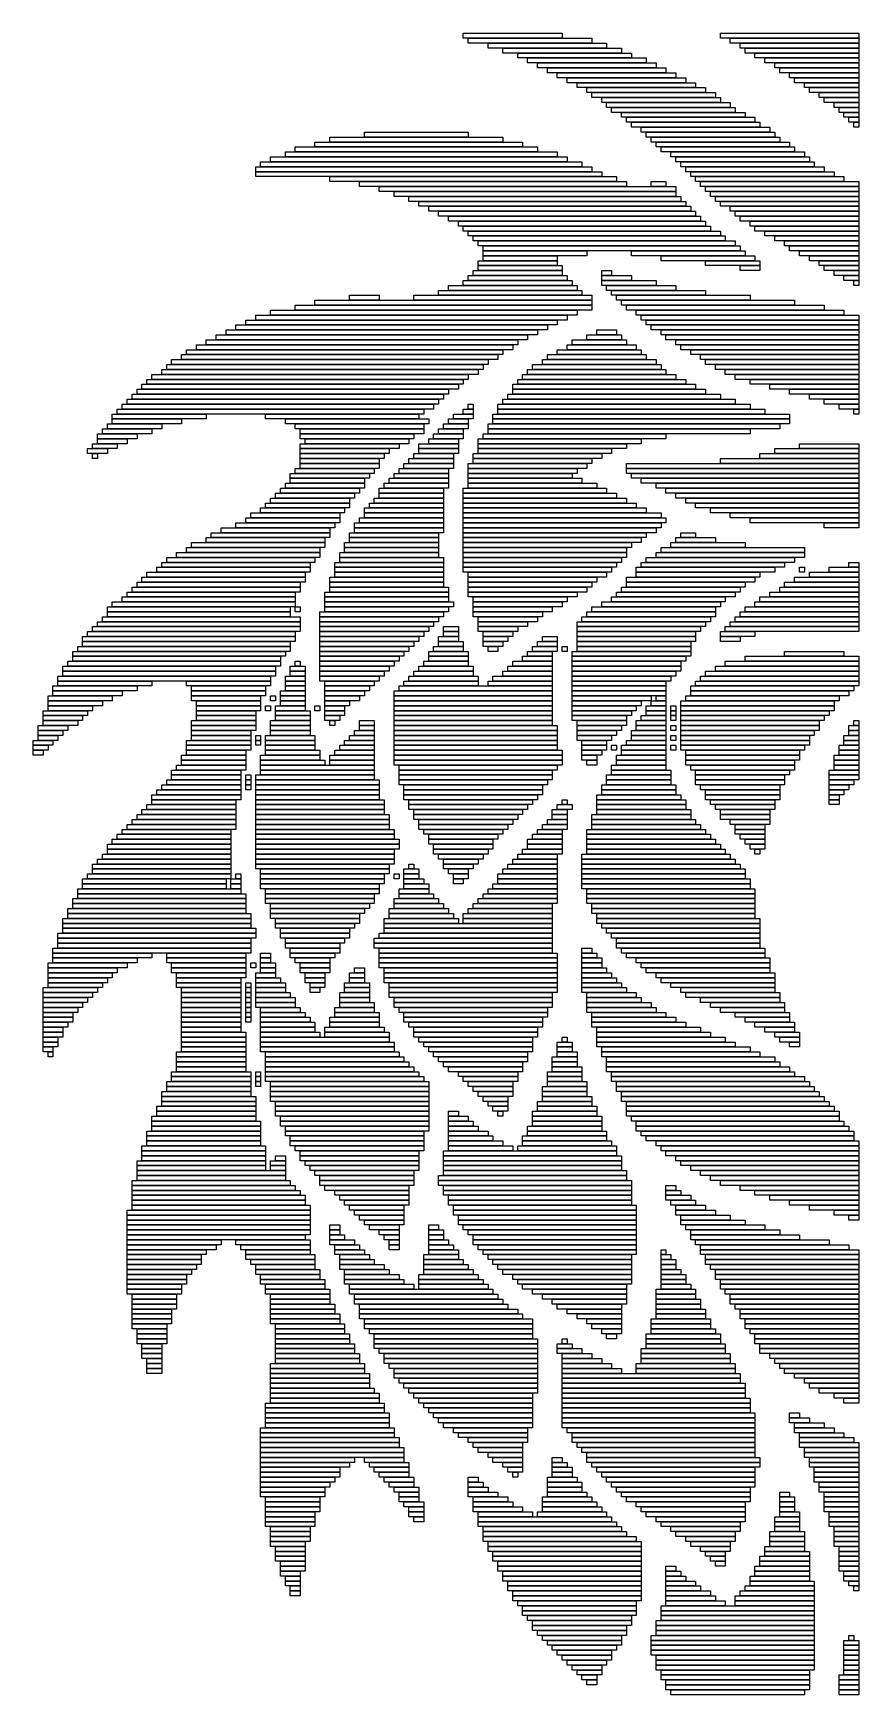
# Model space of a CAD drawing. Extents: x 438 to 605, y 344 to 680.
import ezdxf

# ---------------------------------------------------------------- set-up
doc = ezdxf.new("R2010")
doc.units = 0

msp = doc.modelspace()

# ---------------------------------------------------------------- linework, layer by layer
for p, q in [((525, 680), (545, 680)), ((525, 679), (525, 680)), ((545, 679), (525, 679)), ((526, 679), (551, 679)), ((526, 678), (526, 679)), ((545, 680), (545, 679)), ((551, 679), (551, 678)), ((577, 680), (605, 680)), ((577, 679), (577, 680)), ((605, 679), (577, 679)), ((579, 679), (605, 679)), ((579, 678), (579, 679)), ((605, 680), (605, 679)), ((605, 679), (605, 678)), ((551, 678), (526, 678)), ((530, 678), (554, 678)), ((530, 677), (530, 678)), ((554, 677), (530, 677)), ((533, 677), (557, 677)), ((533, 676), (533, 677)), ((557, 676), (533, 676)), ((536, 676), (559, 676)), ((536, 675), (536, 676)), ((554, 678), (554, 677)), ((557, 677), (557, 676)), ((559, 676), (559, 675)), ((605, 678), (579, 678)), ((581, 678), (605, 678)), ((581, 677), (581, 678)), ((605, 677), (581, 677)), ((582, 677), (605, 677)), ((582, 676), (582, 677)), ((605, 676), (582, 676)), ((584, 676), (605, 676)), ((584, 675), (584, 676)), ((605, 678), (605, 677)), ((605, 677), (605, 676)), ((605, 676), (605, 675)), ((559, 675), (536, 675)), ((538, 675), (562, 675)), ((538, 674), (538, 675)), ((562, 674), (538, 674)), ((540, 674), (564, 674)), ((540, 673), (540, 674)), ((564, 673), (540, 673)), ((542, 673), (566, 673)), ((542, 672), (542, 673)), ((566, 672), (542, 672)), ((544, 672), (568, 672)), ((544, 671), (544, 672)), ((562, 675), (562, 674)), ((564, 674), (564, 673)), ((566, 673), (566, 672)), ((568, 672), (568, 671)), ((605, 675), (584, 675)), ((586, 675), (605, 675)), ((586, 674), (586, 675)), ((605, 674), (586, 674)), ((588, 674), (605, 674)), ((588, 673), (588, 674)), ((605, 673), (588, 673)), ((589, 673), (605, 673)), ((589, 672), (589, 673)), ((605, 672), (589, 672)), ((591, 672), (605, 672)), ((591, 671), (591, 672)), ((605, 675), (605, 674)), ((605, 674), (605, 673)), ((605, 673), (605, 672)), ((605, 672), (605, 671)), ((568, 671), (544, 671)), ((546, 671), (570, 671)), ((546, 670), (546, 671)), ((570, 670), (546, 670)), ((548, 670), (572, 670)), ((548, 669), (548, 670)), ((572, 669), (548, 669)), ((550, 669), (574, 669)), ((550, 668), (550, 669)), ((570, 671), (570, 670)), ((572, 670), (572, 669)), ((574, 669), (574, 668)), ((605, 671), (591, 671)), ((592, 671), (605, 671)), ((592, 670), (592, 671)), ((605, 670), (592, 670)), ((594, 670), (605, 670)), ((594, 669), (594, 670)), ((605, 669), (594, 669)), ((595, 669), (605, 669)), ((595, 668), (595, 669)), ((605, 671), (605, 670)), ((605, 670), (605, 669)), ((605, 669), (605, 668)), ((574, 668), (550, 668)), ((551, 668), (576, 668)), ((551, 667), (551, 668)), ((576, 667), (551, 667)), ((553, 667), (577, 667)), ((553, 666), (553, 667)), ((577, 666), (553, 666)), ((554, 666), (579, 666)), ((554, 665), (554, 666)), ((576, 668), (576, 667)), ((577, 667), (577, 666)), ((579, 666), (579, 665)), ((605, 668), (595, 668)), ((597, 668), (605, 668)), ((597, 667), (597, 668)), ((605, 667), (597, 667)), ((598, 667), (605, 667)), ((598, 666), (598, 667)), ((605, 666), (598, 666)), ((600, 666), (605, 666)), ((600, 665), (600, 666)), ((605, 668), (605, 667)), ((605, 667), (605, 666)), ((605, 666), (605, 665)), ((579, 665), (554, 665)), ((555, 665), (580, 665)), ((555, 664), (555, 665)), ((580, 664), (555, 664)), ((557, 664), (582, 664)), ((557, 663), (557, 664)), ((582, 663), (557, 663)), ((558, 663), (584, 663)), ((558, 662), (558, 663)), ((584, 662), (558, 662)), ((559, 662), (585, 662)), ((559, 661), (559, 662)), ((580, 665), (580, 664)), ((582, 664), (582, 663)), ((584, 663), (584, 662)), ((585, 662), (585, 661)), ((605, 665), (600, 665)), ((601, 665), (605, 665)), ((601, 664), (601, 665)), ((605, 664), (601, 664)), ((602, 664), (605, 664)), ((602, 663), (602, 664)), ((605, 663), (602, 663)), ((603, 663), (605, 663)), ((603, 662), (603, 663)), ((605, 662), (603, 662)), ((604, 662), (605, 662)), ((604, 661), (604, 662)), ((605, 665), (605, 664)), ((605, 664), (605, 663)), ((605, 663), (605, 662)), ((605, 662), (605, 661)), ((498, 659), (533, 659)), ((498, 658), (498, 659)), ((505, 660), (526, 660)), ((505, 659), (505, 660)), ((526, 659), (505, 659)), ((526, 660), (526, 659)), ((533, 659), (533, 658)), ((585, 661), (559, 661)), ((561, 661), (587, 661)), ((561, 660), (561, 661)), ((587, 660), (561, 660)), ((562, 660), (588, 660)), ((562, 659), (562, 660)), ((588, 659), (562, 659)), ((563, 659), (589, 659)), ((563, 658), (563, 659)), ((587, 661), (587, 660)), ((588, 660), (588, 659)), ((589, 659), (589, 658)), ((605, 661), (604, 661)), ((489, 656), (544, 656)), ((489, 655), (489, 656)), ((491, 657), (540, 657)), ((491, 656), (491, 657)), ((540, 656), (491, 656)), ((495, 658), (537, 658)), ((495, 657), (495, 658)), ((537, 657), (495, 657)), ((533, 658), (498, 658)), ((537, 658), (537, 657)), ((540, 657), (540, 656)), ((544, 656), (544, 655)), ((589, 658), (563, 658)), ((564, 658), (591, 658)), ((564, 657), (564, 658)), ((591, 657), (564, 657)), ((565, 657), (592, 657)), ((565, 656), (565, 657)), ((592, 656), (565, 656)), ((567, 656), (594, 656)), ((567, 655), (567, 656)), ((591, 658), (591, 657)), ((592, 657), (592, 656)), ((594, 656), (594, 655)), ((483, 653), (551, 653)), ((483, 652), (483, 653)), ((551, 652), (483, 652)), ((483, 652), (553, 652)), ((483, 651), (483, 652)), ((484, 654), (549, 654)), ((484, 653), (484, 654)), ((549, 653), (484, 653)), ((486, 655), (546, 655)), ((486, 654), (486, 655)), ((546, 654), (486, 654)), ((544, 655), (489, 655)), ((546, 655), (546, 654)), ((549, 654), (549, 653)), ((551, 653), (551, 652)), ((553, 652), (553, 651)), ((594, 655), (567, 655)), ((568, 655), (595, 655)), ((568, 654), (568, 655)), ((595, 654), (568, 654)), ((569, 654), (596, 654)), ((569, 653), (569, 654)), ((596, 653), (569, 653)), ((570, 653), (598, 653)), ((570, 652), (570, 653)), ((598, 652), (570, 652)), ((571, 652), (600, 652)), ((571, 651), (571, 652)), ((595, 655), (595, 654)), ((596, 654), (596, 653)), ((598, 653), (598, 652)), ((600, 652), (600, 651)), ((553, 651), (483, 651)), ((498, 651), (556, 651)), ((498, 650), (498, 651)), ((556, 650), (498, 650)), ((504, 650), (558, 650)), ((504, 649), (504, 650)), ((558, 649), (504, 649)), ((508, 649), (568, 649)), ((508, 648), (508, 649)), ((556, 651), (556, 650)), ((558, 650), (558, 649)), ((563, 650), (566, 650)), ((563, 649), (563, 650)), ((566, 649), (563, 649)), ((566, 650), (566, 649)), ((568, 649), (568, 648)), ((600, 651), (571, 651)), ((572, 651), (602, 651)), ((572, 650), (572, 651)), ((602, 650), (572, 650)), ((573, 650), (605, 650)), ((573, 649), (573, 650)), ((605, 649), (573, 649)), ((574, 649), (605, 649)), ((574, 648), (574, 649)), ((602, 651), (602, 650)), ((605, 650), (605, 649)), ((605, 649), (605, 648)), ((568, 648), (508, 648)), ((511, 648), (568, 648)), ((511, 647), (511, 648)), ((568, 647), (511, 647)), ((514, 647), (569, 647)), ((514, 646), (514, 647)), ((569, 646), (514, 646)), ((516, 646), (570, 646)), ((516, 645), (516, 646)), ((568, 648), (568, 647)), ((569, 647), (569, 646)), ((570, 646), (570, 645)), ((605, 648), (574, 648)), ((575, 648), (605, 648)), ((575, 647), (575, 648)), ((605, 647), (575, 647)), ((576, 647), (605, 647)), ((576, 646), (576, 647)), ((605, 646), (576, 646)), ((577, 646), (605, 646)), ((577, 645), (577, 646)), ((605, 648), (605, 647)), ((605, 647), (605, 646)), ((605, 646), (605, 645)), ((570, 645), (516, 645)), ((518, 645), (571, 645)), ((518, 644), (518, 645)), ((571, 644), (518, 644)), ((520, 644), (572, 644)), ((520, 643), (520, 644)), ((572, 643), (520, 643)), ((522, 643), (573, 643)), ((522, 642), (522, 643)), ((573, 642), (522, 642)), ((524, 642), (574, 642)), ((524, 641), (524, 642)), ((571, 645), (571, 644)), ((572, 644), (572, 643)), ((573, 643), (573, 642)), ((574, 642), (574, 641)), ((605, 645), (577, 645)), ((579, 645), (605, 645)), ((579, 644), (579, 645)), ((605, 644), (579, 644)), ((580, 644), (605, 644)), ((580, 643), (580, 644)), ((605, 643), (580, 643)), ((581, 643), (605, 643)), ((581, 642), (581, 643)), ((605, 642), (581, 642)), ((583, 642), (605, 642)), ((583, 641), (583, 642)), ((605, 645), (605, 644)), ((605, 644), (605, 643)), ((605, 643), (605, 642)), ((605, 642), (605, 641)), ((574, 641), (524, 641)), ((525, 641), (575, 641)), ((525, 640), (525, 641)), ((575, 640), (525, 640)), ((526, 640), (577, 640)), ((526, 639), (526, 640)), ((577, 639), (526, 639)), ((527, 639), (578, 639)), ((527, 638), (527, 639)), ((575, 641), (575, 640)), ((577, 640), (577, 639)), ((578, 639), (578, 638)), ((605, 641), (583, 641)), ((584, 641), (605, 641)), ((584, 640), (584, 641)), ((605, 640), (584, 640)), ((586, 640), (605, 640)), ((586, 639), (586, 640)), ((605, 639), (586, 639)), ((588, 639), (605, 639)), ((588, 638), (588, 639)), ((605, 641), (605, 640)), ((605, 640), (605, 639)), ((605, 639), (605, 638)), ((578, 638), (527, 638)), ((528, 638), (580, 638)), ((528, 637), (528, 638)), ((580, 637), (528, 637)), ((529, 637), (581, 637)), ((529, 636), (529, 637)), ((581, 636), (529, 636)), ((529, 636), (550, 636)), ((529, 635), (529, 636)), ((550, 636), (550, 635)), ((559, 636), (582, 636)), ((559, 635), (559, 636)), ((580, 638), (580, 637)), ((581, 637), (581, 636)), ((582, 636), (582, 635)), ((605, 638), (588, 638)), ((590, 638), (605, 638)), ((590, 637), (590, 638)), ((605, 637), (590, 637)), ((591, 637), (605, 637)), ((591, 636), (591, 637)), ((605, 636), (591, 636)), ((593, 636), (605, 636)), ((593, 635), (593, 636)), ((605, 638), (605, 637)), ((605, 637), (605, 636)), ((605, 636), (605, 635)), ((527, 632), (545, 632)), ((527, 631), (527, 632)), ((528, 634), (544, 634)), ((528, 633), (528, 634)), ((544, 633), (528, 633)), ((528, 633), (545, 633)), ((528, 632), (528, 633)), ((545, 632), (528, 632)), ((550, 635), (529, 635)), ((529, 635), (544, 635)), ((529, 634), (529, 635)), ((544, 634), (529, 634)), ((544, 635), (544, 634)), ((544, 634), (544, 633)), ((545, 633), (545, 632)), ((545, 632), (545, 631)), ((553, 632), (555, 632)), ((553, 631), (553, 632)), ((555, 632), (555, 631)), ((582, 635), (559, 635)), ((565, 635), (584, 635)), ((565, 634), (565, 635)), ((584, 634), (565, 634)), ((574, 634), (585, 634)), ((574, 633), (574, 634)), ((585, 633), (574, 633)), ((581, 633), (585, 633)), ((581, 632), (581, 633)), ((585, 632), (581, 632)), ((584, 635), (584, 634)), ((585, 634), (585, 633)), ((585, 633), (585, 632)), ((605, 635), (593, 635)), ((595, 635), (605, 635)), ((595, 634), (595, 635)), ((605, 634), (595, 634)), ((597, 634), (605, 634)), ((597, 633), (597, 634)), ((605, 633), (597, 633)), ((598, 633), (605, 633)), ((598, 632), (598, 633)), ((605, 632), (598, 632)), ((600, 632), (605, 632)), ((600, 631), (600, 632)), ((605, 635), (605, 634)), ((605, 634), (605, 633)), ((605, 633), (605, 632)), ((605, 632), (605, 631)), ((522, 629), (548, 629)), ((522, 628), (522, 629)), ((525, 630), (547, 630)), ((525, 629), (525, 630)), ((547, 629), (525, 629)), ((526, 631), (546, 631)), ((526, 630), (526, 631)), ((546, 630), (526, 630)), ((545, 631), (527, 631)), ((546, 631), (546, 630)), ((547, 630), (547, 629)), ((548, 629), (548, 628)), ((555, 631), (553, 631)), ((553, 631), (559, 631)), ((553, 630), (553, 631)), ((559, 630), (553, 630)), ((553, 630), (564, 630)), ((553, 629), (553, 630)), ((564, 629), (553, 629)), ((554, 629), (568, 629)), ((554, 628), (554, 629)), ((559, 631), (559, 630)), ((564, 630), (564, 629)), ((568, 629), (568, 628)), ((605, 631), (600, 631)), ((602, 631), (605, 631)), ((602, 630), (602, 631)), ((605, 630), (602, 630)), ((604, 630), (605, 630)), ((604, 629), (604, 630)), ((605, 629), (604, 629)), ((605, 631), (605, 630)), ((605, 630), (605, 629)), ((491, 625), (551, 625)), ((491, 624), (491, 625)), ((495, 626), (551, 626)), ((495, 625), (495, 626)), ((551, 625), (495, 625)), ((502, 627), (508, 627)), ((502, 626), (502, 627)), ((508, 626), (502, 626)), ((508, 627), (508, 626)), ((515, 627), (551, 627)), ((515, 626), (515, 627)), ((551, 626), (515, 626)), ((520, 628), (549, 628)), ((520, 627), (520, 628)), ((549, 627), (520, 627)), ((548, 628), (522, 628)), ((549, 628), (549, 627)), ((551, 627), (551, 626)), ((551, 626), (551, 625)), ((551, 625), (551, 624)), ((568, 628), (554, 628)), ((555, 628), (574, 628)), ((555, 627), (555, 628)), ((574, 627), (555, 627)), ((556, 627), (583, 627)), ((556, 626), (556, 627)), ((583, 626), (556, 626)), ((557, 626), (592, 626)), ((557, 625), (557, 626)), ((592, 625), (557, 625)), ((558, 625), (598, 625)), ((558, 624), (558, 625)), ((574, 628), (574, 627)), ((583, 627), (583, 626)), ((592, 626), (592, 625)), ((598, 625), (598, 624)), ((481, 622), (544, 622)), ((481, 621), (481, 622)), ((483, 623), (546, 623)), ((483, 622), (483, 623)), ((546, 622), (483, 622)), ((486, 624), (548, 624)), ((486, 623), (486, 624)), ((548, 623), (486, 623)), ((551, 624), (491, 624)), ((544, 622), (544, 621)), ((546, 623), (546, 622)), ((548, 624), (548, 623)), ((598, 624), (558, 624)), ((560, 624), (602, 624)), ((560, 623), (560, 624)), ((602, 623), (560, 623)), ((561, 623), (605, 623)), ((561, 622), (561, 623)), ((605, 622), (561, 622)), ((562, 622), (605, 622)), ((562, 621), (562, 622)), ((602, 624), (602, 623)), ((605, 623), (605, 622)), ((605, 622), (605, 621)), ((475, 619), (538, 619)), ((475, 618), (475, 619)), ((477, 620), (540, 620)), ((477, 619), (477, 620)), ((540, 619), (477, 619)), ((479, 621), (542, 621)), ((479, 620), (479, 621)), ((542, 620), (479, 620)), ((544, 621), (481, 621)), ((538, 619), (538, 618)), ((540, 620), (540, 619)), ((542, 621), (542, 620)), ((550, 619), (557, 619)), ((550, 618), (550, 619)), ((552, 620), (556, 620)), ((552, 619), (552, 620)), ((556, 619), (552, 619)), ((556, 620), (556, 619)), ((557, 619), (557, 618)), ((605, 621), (562, 621)), ((563, 621), (605, 621)), ((563, 620), (563, 621)), ((605, 620), (563, 620)), ((565, 620), (605, 620)), ((565, 619), (565, 620)), ((605, 619), (565, 619)), ((566, 619), (605, 619)), ((566, 618), (566, 619)), ((605, 621), (605, 620)), ((605, 620), (605, 619)), ((605, 619), (605, 618)), ((468, 615), (532, 615)), ((468, 614), (468, 615)), ((469, 616), (533, 616)), ((469, 615), (469, 616)), ((533, 615), (469, 615)), ((471, 617), (535, 617)), ((471, 616), (471, 617)), ((535, 616), (471, 616)), ((473, 618), (536, 618)), ((473, 617), (473, 618)), ((536, 617), (473, 617)), ((538, 618), (475, 618)), ((532, 615), (532, 614)), ((533, 616), (533, 615)), ((535, 617), (535, 616)), ((536, 618), (536, 617)), ((542, 615), (562, 615)), ((542, 614), (542, 615)), ((544, 616), (561, 616)), ((544, 615), (544, 616)), ((561, 615), (544, 615)), ((546, 617), (560, 617)), ((546, 616), (546, 617)), ((560, 616), (546, 616)), ((547, 618), (558, 618)), ((547, 617), (547, 618)), ((558, 617), (547, 617)), ((557, 618), (550, 618)), ((558, 618), (558, 617)), ((560, 617), (560, 616)), ((561, 616), (561, 615)), ((562, 615), (562, 614)), ((605, 618), (566, 618)), ((568, 618), (605, 618)), ((568, 617), (568, 618)), ((605, 617), (568, 617)), ((569, 617), (605, 617)), ((569, 616), (569, 617)), ((605, 616), (569, 616)), ((571, 616), (605, 616)), ((571, 615), (571, 616)), ((605, 615), (571, 615)), ((573, 615), (605, 615)), ((573, 614), (573, 615)), ((605, 618), (605, 617)), ((605, 617), (605, 616)), ((605, 616), (605, 615)), ((605, 615), (605, 614)), ((464, 612), (528, 612)), ((464, 611), (464, 612)), ((465, 613), (529, 613)), ((465, 612), (465, 613)), ((529, 612), (465, 612)), ((466, 614), (530, 614)), ((466, 613), (466, 614)), ((530, 613), (466, 613)), ((532, 614), (468, 614)), ((528, 612), (528, 611)), ((529, 613), (529, 612)), ((530, 614), (530, 613)), ((538, 612), (566, 612)), ((538, 611), (538, 612)), ((539, 613), (565, 613)), ((539, 612), (539, 613)), ((565, 612), (539, 612)), ((541, 614), (564, 614)), ((541, 613), (541, 614)), ((564, 613), (541, 613)), ((562, 614), (542, 614)), ((564, 614), (564, 613)), ((565, 613), (565, 612)), ((566, 612), (566, 611)), ((605, 614), (573, 614)), ((574, 614), (605, 614)), ((574, 613), (574, 614)), ((605, 613), (574, 613)), ((576, 613), (605, 613)), ((576, 612), (576, 613)), ((605, 612), (576, 612)), ((578, 612), (605, 612)), ((578, 611), (578, 612)), ((605, 614), (605, 613)), ((605, 613), (605, 612)), ((605, 612), (605, 611)), ((460, 609), (524, 609)), ((460, 608), (460, 609)), ((461, 610), (525, 610)), ((461, 609), (461, 610)), ((525, 609), (461, 609)), ((462, 611), (526, 611)), ((462, 610), (462, 611)), ((526, 610), (462, 610)), ((528, 611), (464, 611)), ((524, 609), (524, 608)), ((525, 610), (525, 609)), ((526, 611), (526, 610)), ((535, 609), (572, 609)), ((535, 608), (535, 609)), ((536, 610), (570, 610)), ((536, 609), (536, 610)), ((570, 609), (536, 609)), ((537, 611), (568, 611)), ((537, 610), (537, 611)), ((568, 610), (537, 610)), ((566, 611), (538, 611)), ((568, 611), (568, 610)), ((570, 610), (570, 609)), ((572, 609), (572, 608)), ((605, 611), (578, 611)), ((580, 611), (605, 611)), ((580, 610), (580, 611)), ((605, 610), (580, 610)), ((583, 610), (605, 610)), ((583, 609), (583, 610)), ((605, 609), (583, 609)), ((587, 609), (605, 609)), ((587, 608), (587, 609)), ((605, 611), (605, 610)), ((605, 610), (605, 609)), ((605, 609), (605, 608)), ((456, 605), (519, 605)), ((456, 604), (456, 605)), ((457, 606), (520, 606)), ((457, 605), (457, 606)), ((520, 605), (457, 605)), ((458, 607), (521, 607)), ((458, 606), (458, 607)), ((521, 606), (458, 606)), ((459, 608), (522, 608)), ((459, 607), (459, 608)), ((522, 607), (459, 607)), ((524, 608), (460, 608)), ((519, 605), (519, 604)), ((520, 606), (520, 605)), ((521, 607), (521, 606)), ((522, 608), (522, 607)), ((526, 605), (527, 605)), ((526, 604), (526, 605)), ((527, 605), (527, 604)), ((532, 605), (583, 605)), ((532, 604), (532, 605)), ((533, 606), (580, 606)), ((533, 605), (533, 606)), ((580, 605), (533, 605)), ((534, 607), (577, 607)), ((534, 606), (534, 607)), ((577, 606), (534, 606)), ((572, 608), (535, 608)), ((535, 608), (574, 608)), ((535, 607), (535, 608)), ((574, 607), (535, 607)), ((574, 608), (574, 607)), ((577, 607), (577, 606)), ((580, 606), (580, 605)), ((583, 605), (583, 604)), ((605, 608), (587, 608)), ((591, 608), (605, 608)), ((591, 607), (591, 608)), ((605, 607), (591, 607)), ((595, 607), (605, 607)), ((595, 606), (595, 607)), ((605, 606), (595, 606)), ((598, 606), (605, 606)), ((598, 605), (598, 606)), ((605, 605), (598, 605)), ((601, 605), (605, 605)), ((601, 604), (601, 605)), ((605, 608), (605, 607)), ((605, 607), (605, 606)), ((605, 606), (605, 605)), ((605, 605), (605, 604)), ((454, 603), (473, 603)), ((454, 602), (454, 603)), ((473, 602), (454, 602)), ((454, 602), (468, 602)), ((454, 601), (454, 602)), ((455, 604), (517, 604)), ((455, 603), (455, 604)), ((517, 603), (455, 603)), ((519, 604), (456, 604)), ((468, 602), (468, 601)), ((473, 603), (473, 602)), ((485, 603), (516, 603)), ((485, 602), (485, 603)), ((516, 602), (485, 602)), ((489, 602), (518, 602)), ((489, 601), (489, 602)), ((516, 603), (516, 602)), ((517, 604), (517, 603)), ((518, 602), (518, 601)), ((522, 602), (526, 602)), ((522, 601), (522, 602)), ((523, 603), (527, 603)), ((523, 602), (523, 603)), ((527, 602), (523, 602)), ((525, 604), (527, 604)), ((525, 603), (525, 604)), ((527, 603), (525, 603)), ((527, 604), (526, 604)), ((526, 602), (526, 601)), ((527, 604), (527, 603)), ((527, 603), (527, 602)), ((531, 603), (591, 603)), ((531, 602), (531, 603)), ((591, 602), (531, 602)), ((531, 602), (591, 602)), ((531, 601), (531, 602)), ((583, 604), (532, 604)), ((532, 604), (586, 604)), ((532, 603), (532, 604)), ((586, 603), (532, 603)), ((586, 604), (586, 603)), ((591, 603), (591, 602)), ((591, 602), (591, 601)), ((605, 604), (601, 604)), ((604, 604), (605, 604)), ((604, 603), (604, 604)), ((605, 603), (604, 603)), ((605, 604), (605, 603)), ((451, 599), (459, 599)), ((451, 598), (451, 599)), ((452, 600), (462, 600)), ((452, 599), (452, 600)), ((462, 599), (452, 599)), ((453, 601), (464, 601)), ((453, 600), (453, 601)), ((464, 600), (453, 600)), ((468, 601), (454, 601)), ((459, 599), (459, 598)), ((462, 600), (462, 599)), ((464, 601), (464, 600)), ((518, 601), (489, 601)), ((491, 601), (517, 601)), ((491, 600), (491, 601)), ((517, 600), (491, 600)), ((492, 600), (517, 600)), ((492, 599), (492, 600)), ((517, 599), (492, 599)), ((492, 599), (515, 599)), ((492, 598), (492, 599)), ((515, 599), (515, 598)), ((517, 601), (517, 600)), ((517, 600), (517, 599)), ((519, 599), (525, 599)), ((519, 598), (519, 599)), ((520, 600), (525, 600)), ((520, 599), (520, 600)), ((525, 599), (520, 599)), ((521, 601), (526, 601)), ((521, 600), (521, 601)), ((526, 600), (521, 600)), ((526, 601), (522, 601)), ((525, 600), (525, 599)), ((525, 599), (525, 598)), ((526, 601), (526, 600)), ((529, 599), (566, 599)), ((529, 598), (529, 599)), ((530, 601), (589, 601)), ((530, 600), (530, 601)), ((589, 600), (530, 600)), ((530, 600), (583, 600)), ((530, 599), (530, 600)), ((583, 599), (530, 599)), ((591, 601), (531, 601)), ((566, 599), (566, 598)), ((583, 600), (583, 599)), ((589, 601), (589, 600)), ((449, 596), (453, 596)), ((449, 595), (449, 596)), ((453, 595), (449, 595)), ((450, 597), (455, 597)), ((450, 596), (450, 597)), ((455, 596), (450, 596)), ((450, 595), (451, 595)), ((450, 594), (450, 595)), ((459, 598), (451, 598)), ((451, 598), (457, 598)), ((451, 597), (451, 598)), ((457, 597), (451, 597)), ((451, 595), (451, 594)), ((453, 596), (453, 595)), ((455, 597), (455, 596)), ((457, 598), (457, 597)), ((515, 598), (492, 598)), ((492, 597), (512, 597)), ((492, 596), (492, 597)), ((512, 596), (492, 596)), ((492, 596), (510, 596)), ((492, 595), (492, 596)), ((510, 595), (492, 595)), ((492, 595), (509, 595)), ((492, 594), (492, 595)), ((493, 598), (514, 598)), ((493, 597), (493, 598)), ((514, 597), (493, 597)), ((509, 595), (509, 594)), ((510, 596), (510, 595)), ((512, 597), (512, 596)), ((514, 598), (514, 597)), ((515, 595), (523, 595)), ((515, 594), (515, 595)), ((516, 597), (524, 597)), ((516, 596), (516, 597)), ((524, 596), (516, 596)), ((516, 596), (524, 596)), ((516, 595), (516, 596)), ((524, 595), (516, 595)), ((518, 598), (524, 598)), ((518, 597), (518, 598)), ((524, 597), (518, 597)), ((525, 598), (519, 598)), ((523, 595), (523, 594)), ((524, 598), (524, 597)), ((524, 597), (524, 596)), ((524, 596), (524, 595)), ((527, 595), (553, 595)), ((527, 594), (527, 595)), ((528, 598), (561, 598)), ((528, 597), (528, 598)), ((561, 597), (528, 597)), ((528, 597), (558, 597)), ((528, 596), (528, 597)), ((558, 596), (528, 596)), ((528, 596), (555, 596)), ((528, 595), (528, 596)), ((555, 595), (528, 595)), ((566, 598), (529, 598)), ((553, 595), (553, 594)), ((555, 596), (555, 595)), ((558, 597), (558, 596)), ((561, 598), (561, 597)), ((585, 595), (605, 595)), ((585, 594), (585, 595)), ((588, 596), (605, 596)), ((588, 595), (588, 596)), ((605, 595), (588, 595)), ((593, 597), (605, 597)), ((593, 596), (593, 597)), ((605, 596), (593, 596)), ((605, 597), (605, 596)), ((605, 596), (605, 595)), ((605, 595), (605, 594)), ((451, 594), (450, 594)), ((491, 592), (507, 592)), ((491, 591), (491, 592)), ((509, 594), (492, 594)), ((492, 594), (508, 594)), ((492, 593), (492, 594)), ((508, 593), (492, 593)), ((492, 593), (508, 593)), ((492, 592), (492, 593)), ((508, 592), (492, 592)), ((507, 592), (507, 591)), ((508, 594), (508, 593)), ((508, 593), (508, 592)), ((512, 592), (522, 592)), ((512, 591), (512, 592)), ((513, 593), (523, 593)), ((513, 592), (513, 593)), ((523, 592), (513, 592)), ((514, 594), (523, 594)), ((514, 593), (514, 594)), ((523, 593), (514, 593)), ((523, 594), (515, 594)), ((522, 592), (522, 591)), ((523, 594), (523, 593)), ((523, 593), (523, 592)), ((526, 593), (550, 593)), ((526, 592), (526, 593)), ((550, 592), (526, 592)), ((526, 592), (548, 592)), ((526, 591), (526, 592)), ((553, 594), (527, 594)), ((527, 594), (551, 594)), ((527, 593), (527, 594)), ((551, 593), (527, 593)), ((548, 592), (548, 591)), ((550, 593), (550, 592)), ((551, 594), (551, 593)), ((558, 593), (605, 593)), ((558, 592), (558, 593)), ((605, 592), (558, 592)), ((558, 592), (605, 592)), ((558, 591), (558, 592)), ((577, 594), (605, 594)), ((577, 593), (577, 594)), ((605, 593), (577, 593)), ((605, 594), (585, 594)), ((605, 594), (605, 593)), ((605, 593), (605, 592)), ((605, 592), (605, 591)), ((488, 588), (504, 588)), ((488, 587), (488, 588)), ((489, 589), (505, 589)), ((489, 588), (489, 589)), ((505, 588), (489, 588)), ((490, 591), (506, 591)), ((490, 590), (490, 591)), ((506, 590), (490, 590)), ((490, 590), (505, 590)), ((490, 589), (490, 590)), ((505, 589), (490, 589)), ((507, 591), (491, 591)), ((504, 588), (504, 587)), ((505, 590), (505, 589)), ((505, 589), (505, 588)), ((506, 591), (506, 590)), ((508, 588), (521, 588)), ((508, 587), (508, 588)), ((509, 589), (522, 589)), ((509, 588), (509, 589)), ((522, 588), (509, 588)), ((510, 590), (522, 590)), ((510, 589), (510, 590)), ((522, 589), (510, 589)), ((511, 591), (522, 591)), ((511, 590), (511, 591)), ((522, 590), (511, 590)), ((522, 591), (512, 591)), ((521, 588), (521, 587)), ((522, 591), (522, 590)), ((522, 590), (522, 589)), ((522, 589), (522, 588)), ((525, 588), (554, 588)), ((525, 587), (525, 588)), ((548, 591), (526, 591)), ((526, 591), (547, 591)), ((526, 590), (526, 591)), ((547, 590), (526, 590)), ((526, 590), (549, 590)), ((526, 589), (526, 590)), ((549, 589), (526, 589)), ((526, 589), (552, 589)), ((526, 588), (526, 589)), ((552, 588), (526, 588)), ((547, 591), (547, 590)), ((549, 590), (549, 589)), ((552, 589), (552, 588)), ((554, 588), (554, 587)), ((605, 591), (558, 591)), ((559, 591), (605, 591)), ((559, 590), (559, 591)), ((605, 590), (559, 590)), ((561, 590), (605, 590)), ((561, 589), (561, 590)), ((605, 589), (561, 589)), ((564, 589), (605, 589)), ((564, 588), (564, 589)), ((605, 588), (564, 588)), ((566, 588), (605, 588)), ((566, 587), (566, 588)), ((605, 591), (605, 590)), ((605, 590), (605, 589)), ((605, 589), (605, 588)), ((605, 588), (605, 587)), ((485, 585), (502, 585)), ((485, 584), (485, 585)), ((486, 586), (502, 586)), ((486, 585), (486, 586)), ((502, 585), (486, 585)), ((487, 587), (503, 587)), ((487, 586), (487, 587)), ((503, 586), (487, 586)), ((504, 587), (488, 587)), ((502, 586), (502, 585)), ((502, 585), (502, 584)), ((503, 587), (503, 586)), ((506, 585), (521, 585)), ((506, 584), (506, 585)), ((507, 586), (521, 586)), ((507, 585), (507, 586)), ((521, 585), (507, 585)), ((521, 587), (508, 587)), ((508, 587), (521, 587)), ((508, 586), (508, 587)), ((521, 586), (508, 586)), ((521, 587), (521, 586)), ((521, 586), (521, 585)), ((521, 585), (521, 584)), ((554, 587), (525, 587)), ((525, 587), (556, 587)), ((525, 586), (525, 587)), ((556, 586), (525, 586)), ((525, 586), (558, 586)), ((525, 585), (525, 586)), ((558, 585), (525, 585)), ((525, 585), (560, 585)), ((525, 584), (525, 585)), ((556, 587), (556, 586)), ((558, 586), (558, 585)), ((560, 585), (560, 584)), ((605, 587), (566, 587)), ((568, 587), (605, 587)), ((568, 586), (568, 587)), ((605, 586), (568, 586)), ((570, 586), (605, 586)), ((570, 585), (570, 586)), ((605, 585), (570, 585)), ((572, 585), (605, 585)), ((572, 584), (572, 585)), ((605, 587), (605, 586)), ((605, 586), (605, 585)), ((605, 585), (605, 584)), ((481, 582), (500, 582)), ((481, 581), (481, 582)), ((482, 583), (500, 583)), ((482, 582), (482, 583)), ((500, 582), (482, 582)), ((484, 584), (501, 584)), ((484, 583), (484, 584)), ((501, 583), (484, 583)), ((502, 584), (485, 584)), ((500, 583), (500, 582)), ((500, 582), (500, 581)), ((501, 584), (501, 583)), ((504, 582), (521, 582)), ((504, 581), (504, 582)), ((505, 584), (521, 584)), ((505, 583), (505, 584)), ((521, 583), (505, 583)), ((505, 583), (521, 583)), ((505, 582), (505, 583)), ((521, 582), (505, 582)), ((521, 584), (506, 584)), ((521, 584), (521, 583)), ((521, 583), (521, 582)), ((521, 582), (521, 581)), ((560, 584), (525, 584)), ((525, 584), (562, 584)), ((525, 583), (525, 584)), ((562, 583), (525, 583)), ((525, 583), (565, 583)), ((525, 582), (525, 583)), ((565, 582), (525, 582)), ((525, 582), (566, 582)), ((525, 581), (525, 582)), ((562, 584), (562, 583)), ((565, 583), (565, 582)), ((566, 582), (566, 581)), ((605, 584), (572, 584)), ((575, 584), (605, 584)), ((575, 583), (575, 584)), ((605, 583), (575, 583)), ((579, 583), (605, 583)), ((579, 582), (579, 583)), ((605, 582), (579, 582)), ((583, 582), (605, 582)), ((583, 581), (583, 582)), ((605, 584), (605, 583)), ((605, 583), (605, 582)), ((605, 582), (605, 581)), ((473, 578), (497, 578)), ((473, 577), (473, 578)), ((474, 579), (498, 579)), ((474, 578), (474, 579)), ((498, 578), (474, 578)), ((476, 580), (498, 580)), ((476, 579), (476, 580)), ((498, 579), (476, 579)), ((479, 581), (499, 581)), ((479, 580), (479, 581)), ((499, 580), (479, 580)), ((500, 581), (481, 581)), ((497, 578), (497, 577)), ((498, 580), (498, 579)), ((498, 579), (498, 578)), ((499, 581), (499, 580)), ((502, 579), (520, 579)), ((502, 578), (502, 579)), ((520, 578), (502, 578)), ((502, 578), (520, 578)), ((502, 577), (502, 578)), ((503, 581), (521, 581)), ((503, 580), (503, 581)), ((521, 580), (503, 580)), ((503, 580), (521, 580)), ((503, 579), (503, 580)), ((521, 579), (503, 579)), ((521, 581), (504, 581)), ((520, 579), (520, 578)), ((520, 578), (520, 577)), ((521, 581), (521, 580)), ((521, 580), (521, 579)), ((566, 581), (525, 581)), ((525, 581), (565, 581)), ((525, 580), (525, 581)), ((565, 580), (525, 580)), ((525, 580), (564, 580)), ((525, 579), (525, 580)), ((564, 579), (525, 579)), ((525, 579), (562, 579)), ((525, 578), (525, 579)), ((562, 578), (525, 578)), ((525, 578), (561, 578)), ((525, 577), (525, 578)), ((561, 578), (561, 577)), ((562, 579), (562, 578)), ((564, 580), (564, 579)), ((565, 581), (565, 580)), ((568, 578), (576, 578)), ((568, 577), (568, 578)), ((569, 579), (572, 579)), ((569, 578), (569, 579)), ((572, 578), (569, 578)), ((572, 579), (572, 578)), ((576, 578), (576, 577)), ((605, 581), (583, 581)), ((598, 581), (605, 581)), ((598, 580), (598, 581)), ((605, 580), (598, 580)), ((605, 581), (605, 580)), ((467, 575), (496, 575)), ((467, 574), (467, 575)), ((469, 576), (496, 576)), ((469, 575), (469, 576)), ((496, 575), (469, 575)), ((470, 577), (497, 577)), ((470, 576), (470, 577)), ((497, 576), (470, 576)), ((497, 577), (473, 577)), ((496, 576), (496, 575)), ((496, 575), (496, 574)), ((497, 577), (497, 576)), ((500, 575), (520, 575)), ((500, 574), (500, 575)), ((501, 577), (520, 577)), ((501, 576), (501, 577)), ((520, 576), (501, 576)), ((501, 576), (520, 576)), ((501, 575), (501, 576)), ((520, 575), (501, 575)), ((520, 577), (502, 577)), ((520, 577), (520, 576)), ((520, 576), (520, 575)), ((520, 575), (520, 574)), ((561, 577), (525, 577)), ((525, 577), (559, 577)), ((525, 576), (525, 577)), ((559, 576), (525, 576)), ((525, 576), (558, 576)), ((525, 575), (525, 576)), ((558, 575), (525, 575)), ((525, 575), (558, 575)), ((525, 574), (525, 575)), ((558, 576), (558, 575)), ((558, 575), (558, 574)), ((559, 577), (559, 576)), ((564, 575), (594, 575)), ((564, 574), (564, 575)), ((565, 576), (594, 576)), ((565, 575), (565, 576)), ((594, 575), (565, 575)), ((567, 577), (582, 577)), ((567, 576), (567, 577)), ((582, 576), (567, 576)), ((576, 577), (568, 577)), ((582, 577), (582, 576)), ((594, 576), (594, 575)), ((594, 575), (594, 574)), ((463, 572), (494, 572)), ((463, 571), (463, 572)), ((464, 573), (494, 573)), ((464, 572), (464, 573)), ((494, 572), (464, 572)), ((465, 574), (495, 574)), ((465, 573), (465, 574)), ((495, 573), (465, 573)), ((496, 574), (467, 574)), ((494, 573), (494, 572)), ((494, 572), (494, 571)), ((495, 574), (495, 573)), ((499, 573), (521, 573)), ((499, 572), (499, 573)), ((521, 572), (499, 572)), ((499, 572), (521, 572)), ((499, 571), (499, 572)), ((520, 574), (500, 574)), ((500, 574), (521, 574)), ((500, 573), (500, 574)), ((521, 573), (500, 573)), ((521, 574), (521, 573)), ((521, 573), (521, 572)), ((521, 572), (521, 571)), ((558, 574), (525, 574)), ((525, 574), (557, 574)), ((525, 573), (525, 574)), ((557, 573), (525, 573)), ((525, 573), (556, 573)), ((525, 572), (525, 573)), ((556, 572), (525, 572)), ((525, 572), (555, 572)), ((525, 571), (525, 572)), ((555, 572), (555, 571)), ((556, 573), (556, 572)), ((557, 574), (557, 573)), ((560, 572), (588, 572)), ((560, 571), (560, 572)), ((561, 573), (590, 573)), ((561, 572), (561, 573)), ((590, 572), (561, 572)), ((562, 574), (592, 574)), ((562, 573), (562, 574)), ((592, 573), (562, 573)), ((594, 574), (564, 574)), ((588, 572), (588, 571)), ((590, 573), (590, 572)), ((592, 574), (592, 573)), ((593, 572), (594, 572)), ((593, 571), (593, 572)), ((594, 572), (594, 571)), ((599, 572), (605, 572)), ((599, 571), (599, 572)), ((603, 573), (605, 573)), ((603, 572), (603, 573)), ((605, 572), (603, 572)), ((605, 573), (605, 572)), ((605, 572), (605, 571)), ((458, 568), (492, 568)), ((458, 567), (458, 568)), ((459, 569), (492, 569)), ((459, 568), (459, 569)), ((492, 568), (459, 568)), ((460, 570), (493, 570)), ((460, 569), (460, 570)), ((493, 569), (460, 569)), ((461, 571), (493, 571)), ((461, 570), (461, 571)), ((493, 570), (461, 570)), ((494, 571), (463, 571)), ((492, 569), (492, 568)), ((492, 568), (492, 567)), ((493, 571), (493, 570)), ((493, 570), (493, 569)), ((498, 570), (521, 570)), ((498, 569), (498, 570)), ((521, 569), (498, 569)), ((498, 569), (521, 569)), ((498, 568), (498, 569)), ((521, 568), (498, 568)), ((498, 568), (522, 568)), ((498, 567), (498, 568)), ((521, 571), (499, 571)), ((499, 571), (521, 571)), ((499, 570), (499, 571)), ((521, 570), (499, 570)), ((521, 571), (521, 570)), ((521, 570), (521, 569)), ((521, 569), (521, 568)), ((522, 568), (522, 567)), ((555, 571), (525, 571)), ((526, 571), (554, 571)), ((526, 570), (526, 571)), ((554, 570), (526, 570)), ((526, 570), (552, 570)), ((526, 569), (526, 570)), ((552, 569), (526, 569)), ((526, 569), (551, 569)), ((526, 568), (526, 569)), ((551, 568), (526, 568)), ((526, 568), (550, 568)), ((526, 567), (526, 568)), ((550, 568), (550, 567)), ((551, 569), (551, 568)), ((552, 570), (552, 569)), ((554, 571), (554, 570)), ((557, 568), (581, 568)), ((557, 567), (557, 568)), ((558, 570), (584, 570)), ((558, 569), (558, 570)), ((584, 569), (558, 569)), ((558, 569), (582, 569)), ((558, 568), (558, 569)), ((582, 568), (558, 568)), ((588, 571), (560, 571)), ((560, 571), (585, 571)), ((560, 570), (560, 571)), ((585, 570), (560, 570)), ((581, 568), (581, 567)), ((582, 569), (582, 568)), ((584, 570), (584, 569)), ((585, 571), (585, 570)), ((589, 568), (605, 568)), ((589, 567), (589, 568)), ((590, 569), (605, 569)), ((590, 568), (590, 569)), ((605, 568), (590, 568)), ((592, 570), (605, 570)), ((592, 569), (592, 570)), ((605, 569), (592, 569)), ((594, 571), (593, 571)), ((595, 571), (605, 571)), ((595, 570), (595, 571)), ((605, 570), (595, 570)), ((605, 571), (599, 571)), ((605, 571), (605, 570)), ((605, 570), (605, 569)), ((605, 569), (605, 568)), ((605, 568), (605, 567)), ((454, 565), (491, 565)), ((454, 564), (454, 565)), ((456, 566), (491, 566)), ((456, 565), (456, 566)), ((491, 565), (456, 565)), ((457, 567), (491, 567)), ((457, 566), (457, 567)), ((491, 566), (457, 566)), ((492, 567), (458, 567)), ((491, 567), (491, 566)), ((491, 566), (491, 565)), ((491, 565), (491, 564)), ((497, 567), (522, 567)), ((497, 566), (497, 567)), ((522, 566), (497, 566)), ((497, 566), (522, 566)), ((497, 565), (497, 566)), ((522, 565), (497, 565)), ((497, 565), (523, 565)), ((497, 564), (497, 565)), ((522, 567), (498, 567)), ((522, 567), (522, 566)), ((522, 566), (522, 565)), ((523, 565), (523, 564)), ((550, 567), (526, 567)), ((526, 567), (548, 567)), ((526, 566), (526, 567)), ((548, 566), (526, 566)), ((527, 566), (546, 566)), ((527, 565), (527, 566)), ((546, 565), (527, 565)), ((527, 565), (545, 565)), ((527, 564), (527, 565)), ((545, 565), (545, 564)), ((546, 566), (546, 565)), ((548, 567), (548, 566)), ((553, 565), (577, 565)), ((553, 564), (553, 565)), ((555, 566), (578, 566)), ((555, 565), (555, 566)), ((578, 565), (555, 565)), ((556, 567), (580, 567)), ((556, 566), (556, 567)), ((580, 566), (556, 566)), ((581, 567), (557, 567)), ((577, 565), (577, 564)), ((578, 566), (578, 565)), ((580, 567), (580, 566)), ((584, 565), (605, 565)), ((584, 564), (584, 565)), ((585, 566), (605, 566)), ((585, 565), (585, 566)), ((605, 565), (585, 565)), ((587, 567), (605, 567)), ((587, 566), (587, 567)), ((605, 566), (587, 566)), ((605, 567), (589, 567)), ((605, 567), (605, 566)), ((605, 566), (605, 565)), ((605, 565), (605, 564)), ((452, 562), (492, 562)), ((452, 561), (452, 562)), ((453, 564), (490, 564)), ((453, 563), (453, 564)), ((490, 563), (453, 563)), ((453, 563), (490, 563)), ((453, 562), (453, 563)), ((490, 562), (453, 562)), ((491, 564), (454, 564)), ((490, 564), (490, 563)), ((490, 563), (490, 562)), ((491, 564), (492, 564)), ((491, 563), (491, 564)), ((492, 563), (491, 563)), ((492, 564), (492, 563)), ((492, 562), (492, 561)), ((496, 563), (521, 563)), ((496, 562), (496, 563)), ((521, 562), (496, 562)), ((496, 562), (520, 562)), ((496, 561), (496, 562)), ((523, 564), (497, 564)), ((497, 564), (522, 564)), ((497, 563), (497, 564)), ((522, 563), (497, 563)), ((520, 562), (520, 561)), ((521, 563), (521, 562)), ((522, 564), (522, 563)), ((545, 564), (527, 564)), ((527, 564), (543, 564)), ((527, 563), (527, 564)), ((543, 563), (527, 563)), ((527, 563), (541, 563)), ((527, 562), (527, 563)), ((541, 562), (527, 562)), ((528, 562), (540, 562)), ((528, 561), (528, 562)), ((540, 562), (540, 561)), ((541, 563), (541, 562)), ((543, 564), (543, 563)), ((549, 562), (575, 562)), ((549, 561), (549, 562)), ((550, 563), (576, 563)), ((550, 562), (550, 563)), ((576, 562), (550, 562)), ((551, 564), (576, 564)), ((551, 563), (551, 564)), ((576, 563), (551, 563)), ((577, 564), (553, 564)), ((575, 562), (575, 561)), ((576, 564), (576, 563)), ((576, 563), (576, 562)), ((580, 562), (605, 562)), ((580, 561), (580, 562)), ((581, 563), (605, 563)), ((581, 562), (581, 563)), ((605, 562), (581, 562)), ((582, 564), (605, 564)), ((582, 563), (582, 564)), ((605, 563), (582, 563)), ((605, 564), (584, 564)), ((605, 564), (605, 563)), ((605, 563), (605, 562)), ((605, 562), (605, 561)), ((448, 558), (491, 558)), ((448, 557), (448, 558)), ((449, 559), (491, 559)), ((449, 558), (449, 559)), ((491, 558), (449, 558)), ((450, 560), (492, 560)), ((450, 559), (450, 560)), ((492, 559), (450, 559)), ((451, 561), (492, 561)), ((451, 560), (451, 561)), ((492, 560), (451, 560)), ((492, 561), (452, 561)), ((491, 559), (491, 558)), ((491, 558), (491, 557)), ((492, 561), (492, 560)), ((492, 560), (492, 559)), ((520, 561), (496, 561)), ((496, 561), (519, 561)), ((496, 560), (496, 561)), ((519, 560), (496, 560)), ((496, 560), (518, 560)), ((496, 559), (496, 560)), ((518, 559), (496, 559)), ((496, 559), (517, 559)), ((496, 558), (496, 559)), ((517, 558), (496, 558)), ((496, 558), (516, 558)), ((496, 557), (496, 558)), ((516, 558), (516, 557)), ((517, 559), (517, 558)), ((518, 560), (518, 559)), ((519, 561), (519, 560)), ((520, 558), (524, 558)), ((520, 557), (520, 558)), ((521, 560), (524, 560)), ((521, 559), (521, 560)), ((524, 559), (521, 559)), ((521, 559), (524, 559)), ((521, 558), (521, 559)), ((524, 558), (521, 558)), ((524, 560), (524, 559)), ((524, 559), (524, 558)), ((524, 558), (524, 557)), ((540, 561), (528, 561)), ((528, 561), (538, 561)), ((528, 560), (528, 561)), ((538, 560), (528, 560)), ((528, 560), (536, 560)), ((528, 559), (528, 560)), ((536, 559), (528, 559)), ((529, 559), (535, 559)), ((529, 558), (529, 559)), ((535, 558), (529, 558)), ((529, 558), (534, 558)), ((529, 557), (529, 558)), ((534, 558), (534, 557)), ((535, 559), (535, 558)), ((536, 560), (536, 559)), ((538, 561), (538, 560)), ((541, 558), (544, 558)), ((541, 557), (541, 558)), ((544, 558), (544, 557)), ((548, 561), (574, 561)), ((548, 560), (548, 561)), ((574, 560), (548, 560)), ((548, 560), (573, 560)), ((548, 559), (548, 560)), ((573, 559), (548, 559)), ((548, 559), (572, 559)), ((548, 558), (548, 559)), ((572, 558), (548, 558)), ((548, 558), (572, 558)), ((548, 557), (548, 558)), ((575, 561), (549, 561)), ((572, 559), (572, 558)), ((572, 558), (572, 557)), ((573, 560), (573, 559)), ((574, 561), (574, 560)), ((577, 559), (584, 559)), ((577, 558), (577, 559)), ((584, 558), (577, 558)), ((577, 558), (581, 558)), ((577, 557), (577, 558)), ((578, 560), (605, 560)), ((578, 559), (578, 560)), ((605, 559), (578, 559)), ((579, 561), (605, 561)), ((579, 560), (579, 561)), ((605, 560), (579, 560)), ((605, 561), (580, 561)), ((581, 558), (581, 557)), ((584, 559), (584, 558)), ((605, 561), (605, 560)), ((605, 560), (605, 559)), ((446, 555), (489, 555)), ((446, 554), (446, 555)), ((447, 556), (490, 556)), ((447, 555), (447, 556)), ((490, 555), (447, 555)), ((491, 557), (448, 557)), ((448, 557), (490, 557)), ((448, 556), (448, 557)), ((490, 556), (448, 556)), ((489, 555), (489, 554)), ((490, 557), (490, 556)), ((490, 556), (490, 555)), ((516, 557), (496, 557)), ((496, 557), (515, 557)), ((496, 556), (496, 557)), ((515, 556), (496, 556)), ((496, 556), (514, 556)), ((496, 555), (496, 556)), ((514, 555), (496, 555)), ((496, 555), (513, 555)), ((496, 554), (496, 555)), ((513, 555), (513, 554)), ((514, 556), (514, 555)), ((515, 557), (515, 556)), ((518, 555), (526, 555)), ((518, 554), (518, 555)), ((519, 556), (525, 556)), ((519, 555), (519, 556)), ((525, 555), (519, 555)), ((524, 557), (520, 557)), ((520, 557), (525, 557)), ((520, 556), (520, 557)), ((525, 556), (520, 556)), ((525, 557), (525, 556)), ((525, 556), (525, 555)), ((526, 555), (526, 554)), ((534, 557), (529, 557)), ((529, 557), (533, 557)), ((529, 556), (529, 557)), ((533, 556), (529, 556)), ((530, 556), (532, 556)), ((530, 555), (530, 556)), ((532, 555), (530, 555)), ((532, 556), (532, 555)), ((533, 557), (533, 556)), ((538, 555), (543, 555)), ((538, 554), (538, 555)), ((539, 556), (544, 556)), ((539, 555), (539, 556)), ((544, 555), (539, 555)), ((540, 557), (544, 557)), ((540, 556), (540, 557)), ((544, 556), (540, 556)), ((544, 557), (541, 557)), ((543, 555), (543, 554)), ((544, 557), (544, 556)), ((544, 556), (544, 555)), ((545, 556), (546, 556)), ((545, 555), (545, 556)), ((546, 555), (545, 555)), ((546, 556), (546, 555)), ((547, 555), (571, 555)), ((547, 554), (547, 555)), ((572, 557), (548, 557)), ((548, 557), (571, 557)), ((548, 556), (548, 557)), ((571, 556), (548, 556)), ((548, 556), (571, 556)), ((548, 555), (548, 556)), ((571, 555), (548, 555)), ((571, 557), (571, 556)), ((571, 556), (571, 555)), ((571, 555), (571, 554)), ((581, 557), (577, 557)), ((590, 555), (602, 555)), ((590, 554), (590, 555)), ((602, 555), (602, 554)), ((444, 552), (487, 552)), ((444, 551), (444, 552)), ((445, 553), (488, 553)), ((445, 552), (445, 553)), ((488, 552), (445, 552)), ((489, 554), (446, 554)), ((446, 554), (488, 554)), ((446, 553), (446, 554)), ((488, 553), (446, 553)), ((487, 552), (487, 551)), ((488, 554), (488, 553)), ((488, 553), (488, 552)), ((490, 552), (493, 552)), ((490, 551), (490, 552)), ((491, 553), (492, 553)), ((491, 552), (491, 553)), ((492, 552), (491, 552)), ((492, 553), (492, 552)), ((493, 552), (493, 551)), ((513, 554), (496, 554)), ((496, 554), (512, 554)), ((496, 553), (496, 554)), ((512, 553), (496, 553)), ((496, 553), (511, 553)), ((496, 552), (496, 553)), ((511, 552), (496, 552)), ((496, 552), (510, 552)), ((496, 551), (496, 552)), ((510, 552), (510, 551)), ((511, 553), (511, 552)), ((512, 554), (512, 553)), ((516, 552), (527, 552)), ((516, 551), (516, 552)), ((517, 553), (526, 553)), ((517, 552), (517, 553)), ((526, 552), (517, 552)), ((526, 554), (518, 554)), ((518, 554), (526, 554)), ((518, 553), (518, 554)), ((526, 553), (518, 553)), ((526, 554), (526, 553)), ((526, 553), (526, 552)), ((527, 552), (527, 551)), ((534, 552), (543, 552)), ((534, 551), (534, 552)), ((535, 553), (543, 553)), ((535, 552), (535, 553)), ((543, 552), (535, 552)), ((537, 554), (543, 554)), ((537, 553), (537, 554)), ((543, 553), (537, 553)), ((543, 554), (538, 554)), ((543, 554), (543, 553)), ((543, 553), (543, 552)), ((543, 552), (543, 551)), ((571, 554), (547, 554)), ((547, 554), (570, 554)), ((547, 553), (547, 554)), ((570, 553), (547, 553)), ((547, 553), (569, 553)), ((547, 552), (547, 553)), ((569, 552), (547, 552)), ((547, 552), (569, 552)), ((547, 551), (547, 552)), ((569, 553), (569, 552)), ((569, 552), (569, 551)), ((570, 554), (570, 553)), ((576, 552), (605, 552)), ((576, 551), (576, 552)), ((578, 553), (605, 553)), ((578, 552), (578, 553)), ((605, 552), (578, 552)), ((582, 554), (605, 554)), ((582, 553), (582, 554)), ((605, 553), (582, 553)), ((602, 554), (590, 554)), ((605, 554), (605, 553)), ((605, 553), (605, 552)), ((605, 552), (605, 551)), ((442, 548), (459, 548)), ((442, 547), (442, 548)), ((443, 550), (486, 550)), ((443, 549), (443, 550)), ((486, 549), (443, 549)), ((443, 549), (462, 549)), ((443, 548), (443, 549)), ((462, 548), (443, 548)), ((487, 551), (444, 551)), ((444, 551), (487, 551)), ((444, 550), (444, 551)), ((487, 550), (444, 550)), ((459, 548), (459, 547)), ((462, 549), (462, 548)), ((469, 549), (486, 549)), ((469, 548), (469, 549)), ((486, 548), (469, 548)), ((470, 548), (485, 548)), ((470, 547), (470, 548)), ((485, 548), (485, 547)), ((486, 550), (486, 549)), ((486, 549), (486, 548)), ((487, 551), (487, 550)), ((489, 550), (493, 550)), ((489, 549), (489, 550)), ((493, 549), (489, 549)), ((489, 549), (493, 549)), ((489, 548), (489, 549)), ((493, 548), (489, 548)), ((489, 548), (493, 548)), ((489, 547), (489, 548)), ((493, 551), (490, 551)), ((490, 551), (493, 551)), ((490, 550), (490, 551)), ((493, 550), (490, 550)), ((493, 551), (493, 550)), ((493, 550), (493, 549)), ((493, 549), (493, 548)), ((493, 548), (493, 547)), ((510, 551), (496, 551)), ((496, 551), (509, 551)), ((496, 550), (496, 551)), ((509, 550), (496, 550)), ((496, 550), (508, 550)), ((496, 549), (496, 550)), ((508, 549), (496, 549)), ((497, 549), (507, 549)), ((497, 548), (497, 549)), ((507, 548), (497, 548)), ((497, 548), (506, 548)), ((497, 547), (497, 548)), ((506, 548), (506, 547)), ((507, 549), (507, 548)), ((508, 550), (508, 549)), ((509, 551), (509, 550)), ((512, 548), (543, 548)), ((512, 547), (512, 548)), ((513, 549), (528, 549)), ((513, 548), (513, 549)), ((528, 548), (513, 548)), ((514, 550), (528, 550)), ((514, 549), (514, 550)), ((528, 549), (514, 549)), ((515, 551), (527, 551)), ((515, 550), (515, 551)), ((527, 550), (515, 550)), ((527, 551), (516, 551)), ((527, 551), (527, 550)), ((528, 550), (528, 549)), ((528, 549), (528, 548)), ((530, 549), (543, 549)), ((530, 548), (530, 549)), ((543, 548), (530, 548)), ((531, 550), (543, 550)), ((531, 549), (531, 550)), ((543, 549), (531, 549)), ((533, 551), (543, 551)), ((533, 550), (533, 551)), ((543, 550), (533, 550)), ((543, 551), (534, 551)), ((543, 551), (543, 550)), ((543, 550), (543, 549)), ((543, 549), (543, 548)), ((543, 548), (543, 547)), ((569, 551), (547, 551)), ((547, 551), (568, 551)), ((547, 550), (547, 551)), ((568, 550), (547, 550)), ((547, 550), (567, 550)), ((547, 549), (547, 550)), ((567, 549), (547, 549)), ((547, 549), (566, 549)), ((547, 548), (547, 549)), ((566, 548), (547, 548)), ((547, 548), (566, 548)), ((547, 547), (547, 548)), ((566, 549), (566, 548)), ((566, 548), (566, 547)), ((567, 550), (567, 549)), ((568, 551), (568, 550)), ((571, 548), (604, 548)), ((571, 547), (571, 548)), ((572, 549), (605, 549)), ((572, 548), (572, 549)), ((605, 548), (572, 548)), ((573, 550), (605, 550)), ((573, 549), (573, 550)), ((605, 549), (573, 549)), ((574, 551), (605, 551)), ((574, 550), (574, 551)), ((605, 550), (574, 550)), ((605, 551), (576, 551)), ((604, 548), (604, 547)), ((605, 551), (605, 550)), ((605, 550), (605, 549)), ((605, 549), (605, 548)), ((441, 546), (454, 546)), ((441, 545), (441, 546)), ((454, 545), (441, 545)), ((441, 545), (452, 545)), ((441, 544), (441, 545)), ((459, 547), (442, 547)), ((442, 547), (456, 547)), ((442, 546), (442, 547)), ((456, 546), (442, 546)), ((452, 545), (452, 544)), ((454, 546), (454, 545)), ((456, 547), (456, 546)), ((485, 547), (470, 547)), ((470, 547), (485, 547)), ((470, 546), (470, 547)), ((485, 546), (470, 546)), ((470, 546), (484, 546)), ((470, 545), (470, 546)), ((484, 545), (470, 545)), ((471, 545), (484, 545)), ((471, 544), (471, 545)), ((484, 546), (484, 545)), ((484, 545), (484, 544)), ((485, 547), (485, 546)), ((486, 546), (487, 546)), ((486, 545), (486, 546)), ((487, 545), (486, 545)), ((487, 546), (487, 545)), ((488, 547), (493, 547)), ((488, 546), (488, 547)), ((493, 546), (488, 546)), ((488, 546), (493, 546)), ((488, 545), (488, 546)), ((493, 545), (488, 545)), ((488, 545), (493, 545)), ((488, 544), (488, 545)), ((493, 547), (489, 547)), ((493, 547), (493, 546)), ((493, 546), (493, 545)), ((493, 545), (493, 544)), ((506, 547), (497, 547)), ((497, 547), (505, 547)), ((497, 546), (497, 547)), ((505, 546), (497, 546)), ((497, 546), (504, 546)), ((497, 545), (497, 546)), ((504, 545), (497, 545)), ((497, 545), (502, 545)), ((497, 544), (497, 545)), ((502, 545), (502, 544)), ((504, 546), (504, 545)), ((505, 547), (505, 546)), ((511, 547), (543, 547)), ((511, 546), (511, 547)), ((543, 546), (511, 546)), ((511, 546), (543, 546)), ((511, 545), (511, 546)), ((543, 545), (511, 545)), ((511, 545), (543, 545)), ((511, 544), (511, 545)), ((543, 547), (512, 547)), ((543, 547), (543, 546)), ((543, 546), (543, 545)), ((543, 545), (543, 544)), ((566, 547), (547, 547)), ((547, 547), (566, 547)), ((547, 546), (547, 547)), ((566, 546), (547, 546)), ((547, 546), (563, 546)), ((547, 545), (547, 546)), ((563, 545), (547, 545)), ((547, 545), (561, 545)), ((547, 544), (547, 545)), ((561, 545), (561, 544)), ((563, 546), (563, 545)), ((563, 545), (566, 545)), ((563, 544), (563, 545)), ((564, 546), (566, 546)), ((564, 545), (564, 546)), ((566, 545), (564, 545)), ((566, 547), (566, 546)), ((566, 546), (566, 545)), ((566, 545), (566, 544)), ((569, 545), (600, 545)), ((569, 544), (569, 545)), ((570, 546), (601, 546)), ((570, 545), (570, 546)), ((601, 545), (570, 545)), ((604, 547), (571, 547)), ((571, 547), (603, 547)), ((571, 546), (571, 547)), ((603, 546), (571, 546)), ((600, 545), (600, 544)), ((601, 546), (601, 545)), ((603, 547), (603, 546)), ((440, 543), (449, 543)), ((440, 542), (440, 543)), ((449, 542), (440, 542)), ((440, 542), (448, 542)), ((440, 541), (440, 542)), ((448, 541), (440, 541)), ((440, 541), (447, 541)), ((440, 540), (440, 541)), ((452, 544), (441, 544)), ((441, 544), (450, 544)), ((441, 543), (441, 544)), ((450, 543), (441, 543)), ((447, 541), (447, 540)), ((448, 542), (448, 541)), ((449, 543), (449, 542)), ((450, 544), (450, 543)), ((470, 541), (483, 541)), ((470, 540), (470, 541)), ((484, 544), (471, 544)), ((471, 544), (484, 544)), ((471, 543), (471, 544)), ((484, 543), (471, 543)), ((471, 543), (483, 543)), ((471, 542), (471, 543)), ((483, 542), (471, 542)), ((471, 542), (483, 542)), ((471, 541), (471, 542)), ((483, 541), (471, 541)), ((483, 543), (483, 542)), ((483, 542), (483, 541)), ((483, 541), (483, 540)), ((484, 544), (484, 543)), ((485, 544), (486, 544)), ((485, 543), (485, 544)), ((486, 543), (485, 543)), ((486, 544), (486, 543)), ((486, 541), (494, 541)), ((486, 540), (486, 541)), ((487, 544), (493, 544)), ((487, 543), (487, 544)), ((493, 543), (487, 543)), ((487, 543), (494, 543)), ((487, 542), (487, 543)), ((494, 542), (487, 542)), ((487, 542), (494, 542)), ((487, 541), (487, 542)), ((494, 541), (487, 541)), ((493, 544), (488, 544)), ((493, 544), (493, 543)), ((494, 543), (494, 542)), ((494, 542), (494, 541)), ((494, 541), (494, 540)), ((495, 544), (496, 544)), ((495, 543), (495, 544)), ((496, 543), (495, 543)), ((496, 544), (496, 543)), ((502, 544), (497, 544)), ((497, 544), (501, 544)), ((497, 543), (497, 544)), ((501, 543), (497, 543)), ((497, 543), (501, 543)), ((497, 542), (497, 543)), ((501, 542), (497, 542)), ((497, 542), (500, 542)), ((497, 541), (497, 542)), ((500, 541), (497, 541)), ((498, 541), (499, 541)), ((498, 540), (498, 541)), ((499, 541), (499, 540)), ((500, 542), (500, 541)), ((501, 544), (501, 543)), ((501, 543), (501, 542)), ((504, 541), (507, 541)), ((504, 540), (504, 541)), ((507, 541), (507, 540)), ((543, 544), (511, 544)), ((511, 544), (543, 544)), ((511, 543), (511, 544)), ((543, 543), (511, 543)), ((511, 543), (543, 543)), ((511, 542), (511, 543)), ((543, 542), (511, 542)), ((511, 542), (543, 542)), ((511, 541), (511, 542)), ((543, 541), (511, 541)), ((511, 541), (543, 541)), ((511, 540), (511, 541)), ((543, 544), (543, 543)), ((543, 543), (543, 542)), ((543, 542), (543, 541)), ((543, 541), (543, 540)), ((561, 544), (547, 544)), ((547, 544), (560, 544)), ((547, 543), (547, 544)), ((560, 543), (547, 543)), ((547, 543), (559, 543)), ((547, 542), (547, 543)), ((559, 542), (547, 542)), ((547, 542), (558, 542)), ((547, 541), (547, 542)), ((558, 541), (547, 541)), ((548, 541), (558, 541)), ((548, 540), (548, 541)), ((558, 542), (558, 541)), ((558, 541), (558, 540)), ((559, 543), (559, 542)), ((560, 544), (560, 543)), ((560, 541), (566, 541)), ((560, 540), (560, 541)), ((561, 542), (566, 542)), ((561, 541), (561, 542)), ((566, 541), (561, 541)), ((562, 544), (566, 544)), ((562, 543), (562, 544)), ((566, 543), (562, 543)), ((562, 543), (566, 543)), ((562, 542), (562, 543)), ((566, 542), (562, 542)), ((566, 544), (563, 544)), ((566, 544), (566, 543)), ((566, 543), (566, 542)), ((566, 542), (566, 541)), ((566, 541), (566, 540)), ((567, 544), (568, 544)), ((567, 543), (567, 544)), ((568, 543), (567, 543)), ((567, 543), (568, 543)), ((567, 542), (567, 543)), ((568, 542), (567, 542)), ((567, 542), (568, 542)), ((567, 541), (567, 542)), ((568, 541), (567, 541)), ((568, 544), (568, 543)), ((568, 543), (568, 542)), ((568, 542), (568, 541)), ((600, 544), (569, 544)), ((569, 544), (600, 544)), ((569, 543), (569, 544)), ((600, 543), (569, 543)), ((569, 543), (599, 543)), ((569, 542), (569, 543)), ((599, 542), (569, 542)), ((569, 542), (598, 542)), ((569, 541), (569, 542)), ((598, 541), (569, 541)), ((569, 541), (597, 541)), ((569, 540), (569, 541)), ((597, 541), (597, 540)), ((598, 542), (598, 541)), ((599, 543), (599, 542)), ((600, 544), (600, 543)), ((604, 541), (605, 541)), ((604, 540), (604, 541)), ((605, 541), (605, 540)), ((439, 540), (445, 540)), ((439, 539), (439, 540)), ((445, 539), (439, 539)), ((439, 539), (444, 539)), ((439, 538), (439, 539)), ((444, 538), (439, 538)), ((439, 538), (443, 538)), ((439, 537), (439, 538)), ((447, 540), (440, 540)), ((443, 538), (443, 537)), ((444, 539), (444, 538)), ((445, 540), (445, 539)), ((483, 540), (470, 540)), ((470, 540), (483, 540)), ((470, 539), (470, 540)), ((483, 539), (470, 539)), ((470, 539), (482, 539)), ((470, 538), (470, 539)), ((482, 538), (470, 538)), ((470, 538), (482, 538)), ((470, 537), (470, 538)), ((482, 539), (482, 538)), ((482, 538), (482, 537)), ((483, 540), (483, 539)), ((483, 538), (484, 538)), ((483, 537), (483, 538)), ((484, 538), (484, 537)), ((485, 538), (495, 538)), ((485, 537), (485, 538)), ((494, 540), (486, 540)), ((486, 540), (494, 540)), ((486, 539), (486, 540)), ((494, 539), (486, 539)), ((486, 539), (494, 539)), ((486, 538), (486, 539)), ((494, 538), (486, 538)), ((494, 540), (494, 539)), ((494, 539), (494, 538)), ((495, 538), (495, 537)), ((499, 540), (498, 540)), ((502, 538), (507, 538)), ((502, 537), (502, 538)), ((503, 539), (507, 539)), ((503, 538), (503, 539)), ((507, 538), (503, 538)), ((507, 540), (504, 540)), ((504, 540), (507, 540)), ((504, 539), (504, 540)), ((507, 539), (504, 539)), ((507, 540), (507, 539)), ((507, 539), (507, 538)), ((507, 538), (507, 537)), ((543, 540), (511, 540)), ((511, 540), (544, 540)), ((511, 539), (511, 540)), ((544, 539), (511, 539)), ((511, 539), (544, 539)), ((511, 538), (511, 539)), ((544, 538), (511, 538)), ((511, 538), (544, 538)), ((511, 537), (511, 538)), ((544, 540), (544, 539)), ((544, 539), (544, 538)), ((544, 538), (544, 537)), ((558, 540), (548, 540)), ((548, 540), (557, 540)), ((548, 539), (548, 540)), ((557, 539), (548, 539)), ((548, 539), (556, 539)), ((548, 538), (548, 539)), ((556, 538), (548, 538)), ((548, 538), (555, 538)), ((548, 537), (548, 538)), ((555, 538), (555, 537)), ((556, 539), (556, 538)), ((557, 540), (557, 539)), ((559, 539), (566, 539)), ((559, 538), (559, 539)), ((566, 538), (559, 538)), ((559, 538), (566, 538)), ((559, 537), (559, 538)), ((566, 540), (560, 540)), ((560, 540), (566, 540)), ((560, 539), (560, 540)), ((566, 539), (560, 539)), ((566, 540), (566, 539)), ((566, 539), (566, 538)), ((566, 538), (566, 537)), ((567, 540), (568, 540)), ((567, 539), (567, 540)), ((568, 539), (567, 539)), ((567, 538), (568, 538)), ((567, 537), (567, 538)), ((568, 540), (568, 539)), ((568, 538), (568, 537)), ((597, 540), (569, 540)), ((569, 540), (597, 540)), ((569, 539), (569, 540)), ((597, 539), (569, 539)), ((569, 539), (596, 539)), ((569, 538), (569, 539)), ((596, 538), (569, 538)), ((569, 538), (595, 538)), ((569, 537), (569, 538)), ((595, 538), (595, 537)), ((596, 539), (596, 538)), ((597, 540), (597, 539)), ((602, 538), (605, 538)), ((602, 537), (602, 538)), ((603, 540), (605, 540)), ((603, 539), (603, 540)), ((605, 539), (603, 539)), ((603, 539), (605, 539)), ((603, 538), (603, 539)), ((605, 538), (603, 538)), ((605, 540), (604, 540)), ((605, 540), (605, 539)), ((605, 539), (605, 538)), ((605, 538), (605, 537)), ((438, 537), (442, 537)), ((438, 536), (438, 537)), ((442, 536), (438, 536)), ((438, 536), (441, 536)), ((438, 535), (438, 536)), ((441, 535), (438, 535)), ((438, 535), (440, 535)), ((438, 534), (438, 535)), ((443, 537), (439, 537)), ((440, 535), (440, 534)), ((441, 536), (441, 535)), ((442, 537), (442, 536)), ((469, 537), (482, 537)), ((469, 536), (469, 537)), ((482, 536), (469, 536)), ((469, 536), (482, 536)), ((469, 535), (469, 536)), ((482, 535), (469, 535)), ((469, 535), (481, 535)), ((469, 534), (469, 535)), ((482, 537), (470, 537)), ((481, 535), (481, 534)), ((482, 537), (482, 536)), ((482, 536), (482, 535)), ((484, 537), (483, 537)), ((483, 537), (484, 537)), ((483, 536), (483, 537)), ((484, 536), (483, 536)), ((484, 537), (484, 536)), ((495, 537), (485, 537)), ((485, 537), (495, 537)), ((485, 536), (485, 537)), ((495, 536), (485, 536)), ((485, 536), (495, 536)), ((485, 535), (485, 536)), ((495, 535), (485, 535)), ((485, 535), (496, 535)), ((485, 534), (485, 535)), ((495, 537), (495, 536)), ((495, 536), (495, 535)), ((496, 535), (496, 534)), ((499, 535), (507, 535)), ((499, 534), (499, 535)), ((500, 536), (507, 536)), ((500, 535), (500, 536)), ((507, 535), (500, 535)), ((501, 537), (507, 537)), ((501, 536), (501, 537)), ((507, 536), (501, 536)), ((507, 537), (502, 537)), ((507, 537), (507, 536)), ((507, 536), (507, 535)), ((507, 535), (507, 534)), ((544, 537), (511, 537)), ((511, 537), (544, 537)), ((511, 536), (511, 537)), ((544, 536), (511, 536)), ((511, 536), (544, 536)), ((511, 535), (511, 536)), ((544, 535), (511, 535)), ((511, 535), (545, 535)), ((511, 534), (511, 535)), ((544, 537), (544, 536)), ((544, 536), (544, 535)), ((545, 535), (545, 534)), ((555, 537), (548, 537)), ((549, 537), (554, 537)), ((549, 536), (549, 537)), ((554, 536), (549, 536)), ((549, 536), (554, 536)), ((549, 535), (549, 536)), ((554, 535), (549, 535)), ((549, 535), (553, 535)), ((549, 534), (549, 535)), ((553, 535), (553, 534)), ((554, 537), (554, 536)), ((554, 536), (554, 535)), ((555, 536), (556, 536)), ((555, 535), (555, 536)), ((556, 535), (555, 535)), ((556, 536), (556, 535)), ((557, 536), (566, 536)), ((557, 535), (557, 536)), ((566, 535), (557, 535)), ((557, 535), (566, 535)), ((557, 534), (557, 535)), ((558, 537), (566, 537)), ((558, 536), (558, 537)), ((566, 536), (558, 536)), ((566, 537), (559, 537)), ((566, 537), (566, 536)), ((566, 536), (566, 535)), ((566, 535), (566, 534)), ((568, 537), (567, 537)), ((567, 536), (568, 536)), ((567, 535), (567, 536)), ((568, 535), (567, 535)), ((568, 536), (568, 535)), ((595, 537), (569, 537)), ((569, 537), (595, 537)), ((569, 536), (569, 537)), ((595, 536), (569, 536)), ((569, 536), (594, 536)), ((569, 535), (569, 536)), ((594, 535), (569, 535)), ((570, 535), (593, 535)), ((570, 534), (570, 535)), ((593, 535), (593, 534)), ((594, 536), (594, 535)), ((595, 537), (595, 536)), ((601, 536), (605, 536)), ((601, 535), (601, 536)), ((605, 535), (601, 535)), ((601, 535), (605, 535)), ((601, 534), (601, 535)), ((605, 537), (602, 537)), ((602, 537), (605, 537)), ((602, 536), (602, 537)), ((605, 536), (602, 536)), ((605, 537), (605, 536)), ((605, 536), (605, 535)), ((605, 535), (605, 534)), ((440, 534), (438, 534)), ((466, 531), (480, 531)), ((466, 530), (466, 531)), ((467, 532), (481, 532)), ((467, 531), (467, 532)), ((481, 531), (467, 531)), ((468, 534), (481, 534)), ((468, 533), (468, 534)), ((481, 533), (468, 533)), ((468, 533), (481, 533)), ((468, 532), (468, 533)), ((481, 532), (468, 532)), ((481, 534), (469, 534)), ((480, 531), (480, 530)), ((481, 534), (481, 533)), ((481, 533), (481, 532)), ((481, 532), (481, 531)), ((484, 534), (496, 534)), ((484, 533), (484, 534)), ((496, 533), (484, 533)), ((484, 533), (497, 533)), ((484, 532), (484, 533)), ((497, 532), (484, 532)), ((484, 532), (507, 532)), ((484, 531), (484, 532)), ((507, 531), (484, 531)), ((484, 531), (507, 531)), ((484, 530), (484, 531)), ((496, 534), (485, 534)), ((496, 534), (496, 533)), ((497, 533), (497, 532)), ((498, 534), (507, 534)), ((498, 533), (498, 534)), ((507, 533), (498, 533)), ((498, 533), (507, 533)), ((498, 532), (498, 533)), ((507, 532), (498, 532)), ((507, 534), (499, 534)), ((507, 534), (507, 533)), ((507, 533), (507, 532)), ((507, 532), (507, 531)), ((507, 531), (507, 530)), ((545, 534), (511, 534)), ((511, 534), (545, 534)), ((511, 533), (511, 534)), ((545, 533), (511, 533)), ((511, 533), (545, 533)), ((511, 532), (511, 533)), ((545, 532), (511, 532)), ((512, 532), (544, 532)), ((512, 531), (512, 532)), ((544, 531), (512, 531)), ((512, 531), (543, 531)), ((512, 530), (512, 531)), ((543, 531), (543, 530)), ((544, 532), (544, 531)), ((545, 534), (545, 533)), ((545, 533), (545, 532)), ((553, 534), (549, 534)), ((549, 534), (552, 534)), ((549, 533), (549, 534)), ((552, 533), (549, 533)), ((550, 533), (552, 533)), ((550, 532), (550, 533)), ((552, 532), (550, 532)), ((552, 534), (552, 533)), ((552, 533), (552, 532)), ((555, 532), (566, 532)), ((555, 531), (555, 532)), ((566, 531), (555, 531)), ((555, 531), (567, 531)), ((555, 530), (555, 531)), ((556, 534), (566, 534)), ((556, 533), (556, 534)), ((566, 533), (556, 533)), ((556, 533), (566, 533)), ((556, 532), (556, 533)), ((566, 532), (556, 532)), ((566, 534), (557, 534)), ((566, 534), (566, 533)), ((566, 533), (566, 532)), ((566, 532), (566, 531)), ((567, 531), (567, 530)), ((593, 534), (570, 534)), ((570, 534), (593, 534)), ((570, 533), (570, 534)), ((593, 533), (570, 533)), ((570, 533), (592, 533)), ((570, 532), (570, 533)), ((592, 532), (570, 532)), ((571, 532), (592, 532)), ((571, 531), (571, 532)), ((592, 531), (571, 531)), ((572, 531), (591, 531)), ((572, 530), (572, 531)), ((591, 531), (591, 530)), ((592, 533), (592, 532)), ((592, 532), (592, 531)), ((593, 534), (593, 533)), ((599, 531), (605, 531)), ((599, 530), (599, 531)), ((600, 534), (605, 534)), ((600, 533), (600, 534)), ((605, 533), (600, 533)), ((600, 533), (605, 533)), ((600, 532), (600, 533)), ((605, 532), (600, 532)), ((600, 532), (605, 532)), ((600, 531), (600, 532)), ((605, 531), (600, 531)), ((605, 534), (601, 534)), ((605, 534), (605, 533)), ((605, 533), (605, 532)), ((605, 532), (605, 531)), ((605, 531), (605, 530)), ((464, 528), (480, 528)), ((464, 527), (464, 528)), ((465, 529), (480, 529)), ((465, 528), (465, 529)), ((480, 528), (465, 528)), ((480, 530), (466, 530)), ((466, 530), (480, 530)), ((466, 529), (466, 530)), ((480, 529), (466, 529)), ((480, 530), (480, 529)), ((480, 529), (480, 528)), ((480, 528), (480, 527)), ((481, 530), (482, 530)), ((481, 529), (481, 530)), ((482, 529), (481, 529)), ((481, 529), (482, 529)), ((481, 528), (481, 529)), ((482, 528), (481, 528)), ((481, 528), (482, 528)), ((481, 527), (481, 528)), ((482, 530), (482, 529)), ((482, 529), (482, 528)), ((482, 528), (482, 527)), ((483, 530), (507, 530)), ((483, 529), (483, 530)), ((507, 529), (483, 529)), ((483, 529), (508, 529)), ((483, 528), (483, 529)), ((508, 528), (483, 528)), ((483, 528), (508, 528)), ((483, 527), (483, 528)), ((507, 530), (484, 530)), ((507, 530), (507, 529)), ((508, 529), (508, 528)), ((508, 528), (508, 527)), ((543, 530), (512, 530)), ((512, 530), (543, 530)), ((512, 529), (512, 530)), ((543, 529), (512, 529)), ((512, 529), (542, 529)), ((512, 528), (512, 529)), ((542, 528), (512, 528)), ((513, 528), (541, 528)), ((513, 527), (513, 528)), ((541, 528), (541, 527)), ((542, 529), (542, 528)), ((543, 530), (543, 529)), ((553, 528), (568, 528)), ((553, 527), (553, 528)), ((554, 530), (567, 530)), ((554, 529), (554, 530)), ((567, 529), (554, 529)), ((554, 529), (567, 529)), ((554, 528), (554, 529)), ((567, 528), (554, 528)), ((567, 530), (555, 530)), ((567, 530), (567, 529)), ((567, 529), (567, 528)), ((568, 528), (568, 527)), ((591, 530), (572, 530)), ((572, 530), (590, 530)), ((572, 529), (572, 530)), ((590, 529), (572, 529)), ((572, 529), (590, 529)), ((572, 528), (572, 529)), ((590, 528), (572, 528)), ((573, 528), (589, 528)), ((573, 527), (573, 528)), ((589, 528), (589, 527)), ((590, 530), (590, 529)), ((590, 529), (590, 528)), ((605, 530), (599, 530)), ((599, 530), (605, 530)), ((599, 529), (599, 530)), ((605, 529), (599, 529)), ((599, 529), (604, 529)), ((599, 528), (599, 529)), ((604, 528), (599, 528)), ((599, 528), (603, 528)), ((599, 527), (599, 528)), ((603, 528), (603, 527)), ((604, 529), (604, 528)), ((605, 530), (605, 529)), ((462, 526), (480, 526)), ((462, 525), (462, 526)), ((480, 525), (462, 525)), ((462, 525), (479, 525)), ((462, 524), (462, 525)), ((463, 527), (480, 527)), ((463, 526), (463, 527)), ((480, 526), (463, 526)), ((480, 527), (464, 527)), ((479, 525), (479, 524)), ((480, 527), (480, 526)), ((480, 526), (480, 525)), ((482, 527), (481, 527)), ((508, 527), (483, 527)), ((483, 527), (508, 527)), ((483, 526), (483, 527)), ((508, 526), (483, 526)), ((483, 526), (508, 526)), ((483, 525), (483, 526)), ((508, 525), (483, 525)), ((483, 525), (509, 525)), ((483, 524), (483, 525)), ((508, 527), (508, 526)), ((508, 526), (508, 525)), ((509, 525), (509, 524)), ((541, 527), (513, 527)), ((513, 527), (541, 527)), ((513, 526), (513, 527)), ((541, 526), (513, 526)), ((513, 526), (540, 526)), ((513, 525), (513, 526)), ((540, 525), (513, 525)), ((514, 525), (539, 525)), ((514, 524), (514, 525)), ((539, 525), (539, 524)), ((540, 526), (540, 525)), ((541, 527), (541, 526)), ((545, 525), (546, 525)), ((545, 524), (545, 525)), ((546, 525), (546, 524)), ((552, 526), (569, 526)), ((552, 525), (552, 526)), ((569, 525), (552, 525)), ((552, 525), (570, 525)), ((552, 524), (552, 525)), ((568, 527), (553, 527)), ((553, 527), (568, 527)), ((553, 526), (553, 527)), ((568, 526), (553, 526)), ((568, 527), (568, 526)), ((569, 526), (569, 525)), ((570, 525), (570, 524)), ((589, 527), (573, 527)), ((574, 527), (589, 527)), ((574, 526), (574, 527)), ((589, 526), (574, 526)), ((574, 526), (589, 526)), ((574, 525), (574, 526)), ((589, 525), (574, 525)), ((575, 525), (588, 525)), ((575, 524), (575, 525)), ((588, 525), (588, 524)), ((589, 527), (589, 526)), ((589, 526), (589, 525)), ((603, 527), (599, 527)), ((599, 527), (602, 527)), ((599, 526), (599, 527)), ((602, 526), (599, 526)), ((599, 526), (601, 526)), ((599, 525), (599, 526)), ((601, 525), (599, 525)), ((599, 525), (601, 525)), ((599, 524), (599, 525)), ((601, 526), (601, 525)), ((601, 525), (601, 524)), ((602, 527), (602, 526)), ((458, 521), (479, 521)), ((458, 520), (458, 521)), ((459, 522), (479, 522)), ((459, 521), (459, 522)), ((479, 521), (459, 521)), ((460, 523), (479, 523)), ((460, 522), (460, 523)), ((479, 522), (460, 522)), ((461, 524), (479, 524)), ((461, 523), (461, 524)), ((479, 523), (461, 523)), ((479, 524), (462, 524)), ((479, 524), (479, 523)), ((479, 523), (479, 522)), ((479, 522), (479, 521)), ((479, 521), (479, 520)), ((509, 524), (483, 524)), ((483, 524), (509, 524)), ((483, 523), (483, 524)), ((509, 523), (483, 523)), ((483, 523), (509, 523)), ((483, 522), (483, 523)), ((509, 522), (483, 522)), ((483, 522), (510, 522)), ((483, 521), (483, 522)), ((510, 521), (483, 521)), ((483, 521), (510, 521)), ((483, 520), (483, 521)), ((509, 524), (509, 523)), ((509, 523), (509, 522)), ((510, 522), (510, 521)), ((510, 521), (510, 520)), ((539, 524), (514, 524)), ((514, 524), (538, 524)), ((514, 523), (514, 524)), ((538, 523), (514, 523)), ((515, 523), (537, 523)), ((515, 522), (515, 523)), ((537, 522), (515, 522)), ((515, 522), (536, 522)), ((515, 521), (515, 522)), ((536, 521), (515, 521)), ((516, 521), (535, 521)), ((516, 520), (516, 521)), ((535, 521), (535, 520)), ((536, 522), (536, 521)), ((537, 523), (537, 522)), ((538, 524), (538, 523)), ((542, 521), (546, 521)), ((542, 520), (542, 521)), ((543, 523), (546, 523)), ((543, 522), (543, 523)), ((546, 522), (543, 522)), ((543, 522), (546, 522)), ((543, 521), (543, 522)), ((546, 521), (543, 521)), ((544, 524), (547, 524)), ((544, 523), (544, 524)), ((547, 523), (544, 523)), ((546, 524), (545, 524)), ((546, 523), (546, 522)), ((546, 522), (546, 521)), ((546, 521), (546, 520)), ((547, 524), (547, 523)), ((551, 522), (571, 522)), ((551, 521), (551, 522)), ((571, 521), (551, 521)), ((551, 521), (572, 521)), ((551, 520), (551, 521)), ((570, 524), (552, 524)), ((552, 524), (570, 524)), ((552, 523), (552, 524)), ((570, 523), (552, 523)), ((552, 523), (571, 523)), ((552, 522), (552, 523)), ((571, 522), (552, 522)), ((570, 524), (570, 523)), ((571, 523), (571, 522)), ((571, 522), (571, 521)), ((572, 521), (572, 520)), ((588, 524), (575, 524)), ((576, 524), (588, 524)), ((576, 523), (576, 524)), ((588, 523), (576, 523)), ((577, 523), (587, 523)), ((577, 522), (577, 523)), ((587, 522), (577, 522)), ((577, 522), (587, 522)), ((577, 521), (577, 522)), ((587, 521), (577, 521)), ((579, 521), (587, 521)), ((579, 520), (579, 521)), ((587, 523), (587, 522)), ((587, 522), (587, 521)), ((587, 521), (587, 520)), ((588, 524), (588, 523)), ((601, 524), (599, 524)), ((455, 518), (478, 518)), ((455, 517), (455, 518)), ((456, 519), (478, 519)), ((456, 518), (456, 519)), ((478, 518), (456, 518)), ((457, 520), (479, 520)), ((457, 519), (457, 520)), ((479, 519), (457, 519)), ((479, 520), (458, 520)), ((478, 519), (478, 518)), ((478, 518), (478, 517)), ((479, 520), (479, 519)), ((510, 520), (483, 520)), ((483, 520), (510, 520)), ((483, 519), (483, 520)), ((510, 519), (483, 519)), ((483, 519), (511, 519)), ((483, 518), (483, 519)), ((511, 518), (483, 518)), ((483, 518), (511, 518)), ((483, 517), (483, 518)), ((510, 520), (510, 519)), ((511, 519), (511, 518)), ((511, 518), (511, 517)), ((535, 520), (516, 520)), ((516, 520), (534, 520)), ((516, 519), (516, 520)), ((534, 519), (516, 519)), ((517, 519), (533, 519)), ((517, 518), (517, 519)), ((533, 518), (517, 518)), ((518, 518), (532, 518)), ((518, 517), (518, 518)), ((532, 518), (532, 517)), ((533, 519), (533, 518)), ((534, 520), (534, 519)), ((539, 518), (545, 518)), ((539, 517), (539, 518)), ((540, 519), (545, 519)), ((540, 518), (540, 519)), ((545, 518), (540, 518)), ((541, 520), (546, 520)), ((541, 519), (541, 520)), ((546, 519), (541, 519)), ((546, 520), (542, 520)), ((545, 519), (545, 518)), ((545, 518), (545, 517)), ((546, 520), (546, 519)), ((550, 519), (574, 519)), ((550, 518), (550, 519)), ((574, 518), (550, 518)), ((550, 518), (575, 518)), ((550, 517), (550, 518)), ((572, 520), (551, 520)), ((551, 520), (573, 520)), ((551, 519), (551, 520)), ((573, 519), (551, 519)), ((573, 520), (573, 519)), ((574, 519), (574, 518)), ((575, 518), (575, 517)), ((587, 520), (579, 520)), ((580, 520), (586, 520)), ((580, 519), (580, 520)), ((586, 519), (580, 519)), ((580, 519), (586, 519)), ((580, 518), (580, 519)), ((586, 518), (580, 518)), ((581, 518), (586, 518)), ((581, 517), (581, 518)), ((586, 520), (586, 519)), ((586, 519), (586, 518)), ((586, 518), (586, 517)), ((453, 516), (478, 516)), ((453, 515), (453, 516)), ((478, 515), (453, 515)), ((453, 515), (478, 515)), ((453, 514), (453, 515)), ((454, 517), (478, 517)), ((454, 516), (454, 517)), ((478, 516), (454, 516)), ((478, 517), (455, 517)), ((478, 517), (478, 516)), ((478, 516), (478, 515)), ((478, 515), (478, 514)), ((511, 517), (483, 517)), ((483, 517), (512, 517)), ((483, 516), (483, 517)), ((512, 516), (483, 516)), ((483, 516), (512, 516)), ((483, 515), (483, 516)), ((512, 515), (483, 515)), ((483, 515), (511, 515)), ((483, 514), (483, 515)), ((511, 515), (511, 514)), ((512, 517), (512, 516)), ((512, 516), (512, 515)), ((532, 517), (518, 517)), ((518, 517), (531, 517)), ((518, 516), (518, 517)), ((531, 516), (518, 516)), ((519, 516), (531, 516)), ((519, 515), (519, 516)), ((531, 515), (519, 515)), ((519, 515), (530, 515)), ((519, 514), (519, 515)), ((530, 515), (530, 514)), ((531, 517), (531, 516)), ((531, 516), (531, 515)), ((537, 515), (545, 515)), ((537, 514), (537, 515)), ((538, 517), (545, 517)), ((538, 516), (538, 517)), ((545, 516), (538, 516)), ((538, 516), (545, 516)), ((538, 515), (538, 516)), ((545, 515), (538, 515)), ((545, 517), (539, 517)), ((545, 517), (545, 516)), ((545, 516), (545, 515)), ((545, 515), (545, 514)), ((575, 517), (550, 517)), ((550, 517), (576, 517)), ((550, 516), (550, 517)), ((576, 516), (550, 516)), ((550, 516), (577, 516)), ((550, 515), (550, 516)), ((577, 515), (550, 515)), ((550, 515), (578, 515)), ((550, 514), (550, 515)), ((576, 517), (576, 516)), ((577, 516), (577, 515)), ((578, 515), (578, 514)), ((586, 517), (581, 517)), ((582, 517), (586, 517)), ((582, 516), (582, 517)), ((586, 516), (582, 516)), ((583, 516), (586, 516)), ((583, 515), (583, 516)), ((586, 515), (583, 515)), ((584, 515), (585, 515)), ((584, 514), (584, 515)), ((585, 515), (585, 514)), ((586, 517), (586, 516)), ((586, 516), (586, 515)), ((450, 512), (478, 512)), ((450, 511), (450, 512)), ((478, 511), (450, 511)), ((450, 511), (478, 511)), ((450, 510), (450, 511)), ((451, 513), (478, 513)), ((451, 512), (451, 513)), ((478, 512), (451, 512)), ((452, 514), (478, 514)), ((452, 513), (452, 514)), ((478, 513), (452, 513)), ((478, 514), (453, 514)), ((478, 514), (478, 513)), ((478, 513), (478, 512)), ((478, 512), (478, 511)), ((478, 511), (478, 510)), ((511, 514), (483, 514)), ((483, 514), (511, 514)), ((483, 513), (483, 514)), ((511, 513), (483, 513)), ((483, 513), (511, 513)), ((483, 512), (483, 513)), ((511, 512), (483, 512)), ((483, 512), (510, 512)), ((483, 511), (483, 512)), ((510, 511), (483, 511)), ((484, 511), (510, 511)), ((484, 510), (484, 511)), ((510, 512), (510, 511)), ((510, 511), (510, 510)), ((511, 514), (511, 513)), ((511, 513), (511, 512)), ((513, 511), (516, 511)), ((513, 510), (513, 511)), ((514, 512), (515, 512)), ((514, 511), (514, 512)), ((515, 511), (514, 511)), ((515, 512), (515, 511)), ((516, 511), (516, 510)), ((530, 514), (519, 514)), ((520, 514), (529, 514)), ((520, 513), (520, 514)), ((529, 513), (520, 513)), ((521, 513), (528, 513)), ((521, 512), (521, 513)), ((528, 512), (521, 512)), ((521, 512), (527, 512)), ((521, 511), (521, 512)), ((527, 511), (521, 511)), ((522, 511), (526, 511)), ((522, 510), (522, 511)), ((526, 511), (526, 510)), ((527, 512), (527, 511)), ((528, 513), (528, 512)), ((529, 514), (529, 513)), ((533, 511), (544, 511)), ((533, 510), (533, 511)), ((534, 512), (544, 512)), ((534, 511), (534, 512)), ((544, 511), (534, 511)), ((535, 513), (544, 513)), ((535, 512), (535, 513)), ((544, 512), (535, 512)), ((536, 514), (544, 514)), ((536, 513), (536, 514)), ((544, 513), (536, 513)), ((545, 514), (537, 514)), ((544, 514), (544, 513)), ((544, 513), (544, 512)), ((544, 512), (544, 511)), ((544, 511), (544, 510)), ((549, 514), (579, 514)), ((549, 513), (549, 514)), ((579, 513), (549, 513)), ((549, 513), (580, 513)), ((549, 512), (549, 513)), ((580, 512), (549, 512)), ((549, 512), (581, 512)), ((549, 511), (549, 512)), ((581, 511), (549, 511)), ((549, 511), (582, 511)), ((549, 510), (549, 511)), ((578, 514), (550, 514)), ((579, 514), (579, 513)), ((580, 513), (580, 512)), ((581, 512), (581, 511)), ((582, 511), (582, 510)), ((585, 514), (584, 514)), ((448, 509), (477, 509)), ((448, 508), (448, 509)), ((477, 508), (448, 508)), ((448, 508), (477, 508)), ((448, 507), (448, 508)), ((449, 510), (478, 510)), ((449, 509), (449, 510)), ((478, 509), (449, 509)), ((478, 510), (450, 510)), ((477, 509), (477, 508)), ((477, 508), (477, 507)), ((478, 510), (478, 509)), ((478, 509), (480, 509)), ((478, 508), (478, 509)), ((480, 508), (478, 508)), ((478, 508), (480, 508)), ((478, 507), (478, 508)), ((479, 510), (480, 510)), ((479, 509), (479, 510)), ((480, 509), (479, 509)), ((480, 510), (480, 509)), ((480, 509), (480, 508)), ((480, 508), (480, 507)), ((510, 510), (484, 510)), ((484, 510), (509, 510)), ((484, 509), (484, 510)), ((509, 509), (484, 509)), ((484, 509), (509, 509)), ((484, 508), (484, 509)), ((509, 508), (484, 508)), ((484, 508), (508, 508)), ((484, 507), (484, 508)), ((508, 508), (508, 507)), ((509, 510), (509, 509)), ((509, 509), (509, 508)), ((511, 510), (512, 510)), ((511, 509), (511, 510)), ((512, 509), (511, 509)), ((512, 510), (512, 509)), ((516, 510), (513, 510)), ((513, 510), (516, 510)), ((513, 509), (513, 510)), ((516, 509), (513, 509)), ((513, 509), (517, 509)), ((513, 508), (513, 509)), ((517, 508), (513, 508)), ((513, 508), (518, 508)), ((513, 507), (513, 508)), ((516, 510), (516, 509)), ((517, 509), (517, 508)), ((518, 508), (518, 507)), ((526, 510), (522, 510)), ((523, 510), (526, 510)), ((523, 509), (523, 510)), ((526, 509), (523, 509)), ((523, 509), (525, 509)), ((523, 508), (523, 509)), ((525, 508), (523, 508)), ((525, 509), (525, 508)), ((526, 510), (526, 509)), ((531, 508), (544, 508)), ((531, 507), (531, 508)), ((532, 510), (544, 510)), ((532, 509), (532, 510)), ((544, 509), (532, 509)), ((532, 509), (544, 509)), ((532, 508), (532, 509)), ((544, 508), (532, 508)), ((544, 510), (533, 510)), ((544, 510), (544, 509)), ((544, 509), (544, 508)), ((544, 508), (544, 507)), ((582, 510), (549, 510)), ((549, 510), (582, 510)), ((549, 509), (549, 510)), ((582, 509), (549, 509)), ((549, 509), (583, 509)), ((549, 508), (549, 509)), ((583, 508), (549, 508)), ((549, 508), (583, 508)), ((549, 507), (549, 508)), ((582, 510), (582, 509)), ((583, 509), (583, 508)), ((583, 508), (583, 507)), ((446, 505), (481, 505)), ((446, 504), (446, 505)), ((481, 504), (446, 504)), ((446, 504), (481, 504)), ((446, 503), (446, 504)), ((447, 507), (480, 507)), ((447, 506), (447, 507)), ((480, 506), (447, 506)), ((447, 506), (481, 506)), ((447, 505), (447, 506)), ((481, 505), (447, 505)), ((477, 507), (448, 507)), ((480, 507), (478, 507)), ((480, 507), (480, 506)), ((481, 506), (481, 505)), ((481, 505), (481, 504)), ((481, 504), (481, 503)), ((508, 507), (484, 507)), ((485, 507), (508, 507)), ((485, 506), (485, 507)), ((508, 506), (485, 506)), ((485, 506), (507, 506)), ((485, 505), (485, 506)), ((507, 505), (485, 505)), ((485, 505), (507, 505)), ((485, 504), (485, 505)), ((507, 504), (485, 504)), ((486, 504), (506, 504)), ((486, 503), (486, 504)), ((506, 504), (506, 503)), ((507, 506), (507, 505)), ((507, 505), (507, 504)), ((508, 507), (508, 506)), ((511, 505), (520, 505)), ((511, 504), (511, 505)), ((520, 504), (511, 504)), ((511, 504), (521, 504)), ((511, 503), (511, 504)), ((512, 507), (518, 507)), ((512, 506), (512, 507)), ((518, 506), (512, 506)), ((512, 506), (519, 506)), ((512, 505), (512, 506)), ((519, 505), (512, 505)), ((518, 507), (513, 507)), ((518, 507), (518, 506)), ((519, 506), (519, 505)), ((520, 505), (520, 504)), ((521, 504), (521, 503)), ((527, 504), (543, 504)), ((527, 503), (527, 504)), ((528, 505), (544, 505)), ((528, 504), (528, 505)), ((544, 504), (528, 504)), ((529, 506), (544, 506)), ((529, 505), (529, 506)), ((544, 505), (529, 505)), ((530, 507), (544, 507)), ((530, 506), (530, 507)), ((544, 506), (530, 506)), ((544, 507), (531, 507)), ((543, 504), (543, 503)), ((544, 507), (544, 506)), ((544, 506), (544, 505)), ((544, 505), (544, 504)), ((583, 507), (549, 507)), ((550, 507), (584, 507)), ((550, 506), (550, 507)), ((584, 506), (550, 506)), ((550, 506), (584, 506)), ((550, 505), (550, 506)), ((584, 505), (550, 505)), ((550, 505), (584, 505)), ((550, 504), (550, 505)), ((584, 504), (550, 504)), ((551, 504), (584, 504)), ((551, 503), (551, 504)), ((584, 507), (584, 506)), ((584, 506), (584, 505)), ((584, 505), (584, 504)), ((584, 504), (584, 503)), ((444, 501), (482, 501)), ((444, 500), (444, 501)), ((445, 503), (481, 503)), ((445, 502), (445, 503)), ((481, 502), (445, 502)), ((445, 502), (482, 502)), ((445, 501), (445, 502)), ((482, 501), (445, 501)), ((481, 503), (446, 503)), ((481, 503), (481, 502)), ((482, 502), (482, 501)), ((482, 501), (482, 500)), ((506, 503), (486, 503)), ((486, 503), (505, 503)), ((486, 502), (486, 503)), ((505, 502), (486, 502)), ((486, 502), (504, 502)), ((486, 501), (486, 502)), ((504, 501), (486, 501)), ((487, 501), (504, 501)), ((487, 500), (487, 501)), ((504, 502), (504, 501)), ((504, 501), (504, 500)), ((505, 503), (505, 502)), ((509, 501), (524, 501)), ((509, 500), (509, 501)), ((510, 503), (522, 503)), ((510, 502), (510, 503)), ((522, 502), (510, 502)), ((510, 502), (523, 502)), ((510, 501), (510, 502)), ((523, 501), (510, 501)), ((521, 503), (511, 503)), ((522, 503), (522, 502)), ((523, 502), (523, 501)), ((524, 501), (524, 500)), ((525, 502), (543, 502)), ((525, 501), (525, 502)), ((543, 501), (525, 501)), ((525, 501), (543, 501)), ((525, 500), (525, 501)), ((526, 503), (543, 503)), ((526, 502), (526, 503)), ((543, 502), (526, 502)), ((543, 503), (527, 503)), ((543, 503), (543, 502)), ((543, 502), (543, 501)), ((543, 501), (543, 500)), ((584, 503), (551, 503)), ((551, 503), (584, 503)), ((551, 502), (551, 503)), ((584, 502), (551, 502)), ((552, 502), (584, 502)), ((552, 501), (552, 502)), ((584, 501), (552, 501)), ((552, 501), (585, 501)), ((552, 500), (552, 501)), ((584, 503), (584, 502)), ((584, 502), (584, 501)), ((585, 501), (585, 500)), ((443, 498), (483, 498)), ((443, 497), (443, 498)), ((482, 500), (444, 500)), ((444, 500), (482, 500)), ((444, 499), (444, 500)), ((482, 499), (444, 499)), ((444, 499), (483, 499)), ((444, 498), (444, 499)), ((483, 498), (444, 498)), ((482, 500), (482, 499)), ((483, 499), (483, 498)), ((483, 498), (483, 497)), ((504, 500), (487, 500)), ((487, 500), (503, 500)), ((487, 499), (487, 500)), ((503, 499), (487, 499)), ((488, 499), (502, 499)), ((488, 498), (488, 499)), ((502, 498), (488, 498)), ((488, 498), (502, 498)), ((488, 497), (488, 498)), ((502, 499), (502, 498)), ((502, 498), (502, 497)), ((503, 500), (503, 499)), ((508, 498), (543, 498)), ((508, 497), (508, 498)), ((524, 500), (509, 500)), ((509, 500), (543, 500)), ((509, 499), (509, 500)), ((543, 499), (509, 499)), ((509, 499), (543, 499)), ((509, 498), (509, 499)), ((543, 498), (509, 498)), ((543, 500), (525, 500)), ((543, 500), (543, 499)), ((543, 499), (543, 498)), ((543, 498), (543, 497)), ((585, 500), (552, 500)), ((553, 500), (585, 500)), ((553, 499), (553, 500)), ((585, 499), (553, 499)), ((554, 499), (585, 499)), ((554, 498), (554, 499)), ((585, 498), (554, 498)), ((555, 498), (585, 498)), ((555, 497), (555, 498)), ((585, 500), (585, 499)), ((585, 499), (585, 498)), ((585, 498), (585, 497)), ((442, 495), (482, 495)), ((442, 494), (442, 495)), ((482, 494), (442, 494)), ((442, 494), (462, 494)), ((442, 493), (442, 494)), ((483, 497), (443, 497)), ((443, 497), (482, 497)), ((443, 496), (443, 497)), ((482, 496), (443, 496)), ((443, 496), (482, 496)), ((443, 495), (443, 496)), ((482, 495), (443, 495)), ((462, 494), (462, 493)), ((465, 494), (481, 494)), ((465, 493), (465, 494)), ((481, 494), (481, 493)), ((482, 497), (482, 496)), ((482, 496), (482, 495)), ((482, 495), (482, 494)), ((484, 494), (486, 494)), ((484, 493), (484, 494)), ((486, 494), (486, 493)), ((502, 497), (488, 497)), ((489, 497), (501, 497)), ((489, 496), (489, 497)), ((501, 496), (489, 496)), ((489, 496), (500, 496)), ((489, 495), (489, 496)), ((500, 495), (489, 495)), ((490, 495), (500, 495)), ((490, 494), (490, 495)), ((500, 494), (490, 494)), ((490, 494), (499, 494)), ((490, 493), (490, 494)), ((499, 494), (499, 493)), ((500, 496), (500, 495)), ((500, 495), (500, 494)), ((501, 497), (501, 496)), ((507, 497), (543, 497)), ((507, 496), (507, 497)), ((543, 496), (507, 496)), ((507, 496), (543, 496)), ((507, 495), (507, 496)), ((543, 495), (507, 495)), ((543, 497), (508, 497)), ((508, 495), (543, 495)), ((508, 494), (508, 495)), ((543, 494), (508, 494)), ((508, 494), (544, 494)), ((508, 493), (508, 494)), ((543, 497), (543, 496)), ((543, 496), (543, 495)), ((543, 495), (543, 494)), ((544, 494), (544, 493)), ((549, 495), (551, 495)), ((549, 494), (549, 495)), ((551, 494), (549, 494)), ((549, 494), (552, 494)), ((549, 493), (549, 494)), ((551, 495), (551, 494)), ((552, 494), (552, 493)), ((585, 497), (555, 497)), ((556, 497), (585, 497)), ((556, 496), (556, 497)), ((585, 496), (556, 496)), ((556, 496), (585, 496)), ((556, 495), (556, 496)), ((585, 495), (556, 495)), ((557, 495), (586, 495)), ((557, 494), (557, 495)), ((586, 494), (557, 494)), ((558, 494), (586, 494)), ((558, 493), (558, 494)), ((585, 497), (585, 496)), ((585, 496), (585, 495)), ((586, 495), (586, 494)), ((586, 494), (586, 493)), ((441, 492), (457, 492)), ((441, 491), (441, 492)), ((457, 491), (441, 491)), ((441, 491), (455, 491)), ((441, 490), (441, 491)), ((462, 493), (442, 493)), ((442, 493), (459, 493)), ((442, 492), (442, 493)), ((459, 492), (442, 492)), ((455, 491), (455, 490)), ((457, 492), (457, 491)), ((459, 493), (459, 492)), ((481, 493), (465, 493)), ((465, 493), (481, 493)), ((465, 492), (465, 493)), ((481, 492), (465, 492)), ((466, 492), (481, 492)), ((466, 491), (466, 492)), ((481, 491), (466, 491)), ((466, 491), (481, 491)), ((466, 490), (466, 491)), ((481, 493), (481, 492)), ((481, 492), (481, 491)), ((481, 491), (481, 490)), ((482, 492), (483, 492)), ((482, 491), (482, 492)), ((483, 491), (482, 491)), ((483, 492), (483, 491)), ((486, 493), (484, 493)), ((484, 493), (486, 493)), ((484, 492), (484, 493)), ((486, 492), (484, 492)), ((484, 492), (487, 492)), ((484, 491), (484, 492)), ((487, 491), (484, 491)), ((484, 491), (487, 491)), ((484, 490), (484, 491)), ((486, 493), (486, 492)), ((487, 492), (487, 491)), ((487, 491), (487, 490)), ((499, 493), (490, 493)), ((491, 493), (498, 493)), ((491, 492), (491, 493)), ((498, 492), (491, 492)), ((492, 492), (498, 492)), ((492, 491), (492, 492)), ((498, 491), (492, 491)), ((492, 491), (498, 491)), ((492, 490), (492, 491)), ((498, 493), (498, 492)), ((498, 492), (498, 491)), ((498, 491), (498, 490)), ((503, 491), (505, 491)), ((503, 490), (503, 491)), ((505, 491), (505, 490)), ((544, 493), (508, 493)), ((508, 493), (544, 493)), ((508, 492), (508, 493)), ((544, 492), (508, 492)), ((508, 492), (544, 492)), ((508, 491), (508, 492)), ((544, 491), (508, 491)), ((509, 491), (544, 491)), ((509, 490), (509, 491)), ((544, 493), (544, 492)), ((544, 492), (544, 491)), ((544, 491), (544, 490)), ((552, 493), (549, 493)), ((549, 493), (553, 493)), ((549, 492), (549, 493)), ((553, 492), (549, 492)), ((549, 492), (553, 492)), ((549, 491), (549, 492)), ((553, 491), (549, 491)), ((549, 491), (554, 491)), ((549, 490), (549, 491)), ((553, 493), (553, 492)), ((553, 492), (553, 491)), ((554, 491), (554, 490)), ((586, 493), (558, 493)), ((560, 493), (587, 493)), ((560, 492), (560, 493)), ((587, 492), (560, 492)), ((561, 492), (587, 492)), ((561, 491), (561, 492)), ((587, 491), (561, 491)), ((562, 491), (587, 491)), ((562, 490), (562, 491)), ((587, 493), (587, 492)), ((587, 492), (587, 491)), ((587, 491), (587, 490)), ((455, 490), (441, 490)), ((441, 490), (454, 490)), ((441, 489), (441, 490)), ((454, 489), (441, 489)), ((441, 489), (453, 489)), ((441, 488), (441, 489)), ((453, 488), (441, 488)), ((441, 488), (452, 488)), ((441, 487), (441, 488)), ((452, 488), (452, 487)), ((453, 489), (453, 488)), ((454, 490), (454, 489)), ((481, 490), (466, 490)), ((467, 490), (481, 490)), ((467, 489), (467, 490)), ((481, 489), (467, 489)), ((467, 489), (480, 489)), ((467, 488), (467, 489)), ((480, 488), (467, 488)), ((467, 488), (480, 488)), ((467, 487), (467, 488)), ((480, 489), (480, 488)), ((480, 488), (480, 487)), ((481, 490), (481, 489)), ((481, 488), (482, 488)), ((481, 487), (481, 488)), ((482, 488), (482, 487)), ((483, 490), (487, 490)), ((483, 489), (483, 490)), ((487, 489), (483, 489)), ((483, 489), (488, 489)), ((483, 488), (483, 489)), ((488, 488), (483, 488)), ((483, 488), (489, 488)), ((483, 487), (483, 488)), ((487, 490), (484, 490)), ((487, 490), (487, 489)), ((488, 489), (488, 488)), ((489, 488), (489, 487)), ((498, 490), (492, 490)), ((493, 490), (497, 490)), ((493, 489), (493, 490)), ((497, 489), (493, 489)), ((493, 489), (497, 489)), ((493, 488), (493, 489)), ((497, 488), (493, 488)), ((494, 488), (497, 488)), ((494, 487), (494, 488)), ((497, 490), (497, 489)), ((497, 489), (497, 488)), ((497, 488), (497, 487)), ((501, 488), (506, 488)), ((501, 487), (501, 488)), ((502, 490), (505, 490)), ((502, 489), (502, 490)), ((505, 489), (502, 489)), ((502, 489), (505, 489)), ((502, 488), (502, 489)), ((505, 488), (502, 488)), ((505, 490), (503, 490)), ((505, 490), (505, 489)), ((505, 489), (505, 488)), ((506, 488), (506, 487)), ((544, 490), (509, 490)), ((509, 490), (544, 490)), ((509, 489), (509, 490)), ((544, 489), (509, 489)), ((509, 489), (544, 489)), ((509, 488), (509, 489)), ((544, 488), (509, 488)), ((510, 488), (544, 488)), ((510, 487), (510, 488)), ((544, 490), (544, 489)), ((544, 489), (544, 488)), ((544, 488), (544, 487)), ((554, 490), (549, 490)), ((549, 490), (555, 490)), ((549, 489), (549, 490)), ((555, 489), (549, 489)), ((549, 489), (556, 489)), ((549, 488), (549, 489)), ((556, 488), (549, 488)), ((549, 488), (557, 488)), ((549, 487), (549, 488)), ((555, 490), (555, 489)), ((556, 489), (556, 488)), ((557, 488), (557, 487)), ((587, 490), (562, 490)), ((564, 490), (588, 490)), ((564, 489), (564, 490)), ((588, 489), (564, 489)), ((565, 489), (588, 489)), ((565, 488), (565, 489)), ((588, 488), (565, 488)), ((567, 488), (588, 488)), ((567, 487), (567, 488)), ((588, 490), (588, 489)), ((588, 489), (588, 488)), ((588, 488), (588, 487)), ((440, 487), (451, 487)), ((440, 486), (440, 487)), ((451, 486), (440, 486)), ((440, 486), (450, 486)), ((440, 485), (440, 486)), ((450, 485), (440, 485)), ((440, 485), (449, 485)), ((440, 484), (440, 485)), ((449, 484), (440, 484)), ((440, 484), (448, 484)), ((440, 483), (440, 484)), ((452, 487), (441, 487)), ((448, 484), (448, 483)), ((449, 485), (449, 484)), ((450, 486), (450, 485)), ((451, 487), (451, 486)), ((480, 487), (467, 487)), ((468, 487), (480, 487)), ((468, 486), (468, 487)), ((480, 486), (468, 486)), ((468, 486), (480, 486)), ((468, 485), (468, 486)), ((480, 485), (468, 485)), ((468, 485), (480, 485)), ((468, 484), (468, 485)), ((480, 484), (468, 484)), ((468, 484), (480, 484)), ((468, 483), (468, 484)), ((480, 487), (480, 486)), ((480, 486), (480, 485)), ((480, 485), (480, 484)), ((480, 484), (480, 483)), ((482, 487), (481, 487)), ((481, 487), (482, 487)), ((481, 486), (481, 487)), ((482, 486), (481, 486)), ((481, 486), (482, 486)), ((481, 485), (481, 486)), ((482, 485), (481, 485)), ((481, 485), (482, 485)), ((481, 484), (481, 485)), ((482, 484), (481, 484)), ((481, 484), (482, 484)), ((481, 483), (481, 484)), ((482, 487), (482, 486)), ((482, 486), (482, 485)), ((482, 485), (482, 484)), ((482, 484), (482, 483)), ((489, 487), (483, 487)), ((483, 487), (489, 487)), ((483, 486), (483, 487)), ((489, 486), (483, 486)), ((483, 486), (490, 486)), ((483, 485), (483, 486)), ((490, 485), (483, 485)), ((483, 485), (491, 485)), ((483, 484), (483, 485)), ((491, 484), (483, 484)), ((483, 484), (491, 484)), ((483, 483), (483, 484)), ((489, 487), (489, 486)), ((490, 486), (490, 485)), ((491, 485), (491, 484)), ((491, 484), (491, 483)), ((497, 487), (494, 487)), ((494, 487), (496, 487)), ((494, 486), (494, 487)), ((496, 486), (494, 486)), ((496, 487), (496, 486)), ((500, 486), (506, 486)), ((500, 485), (500, 486)), ((506, 485), (500, 485)), ((500, 485), (506, 485)), ((500, 484), (500, 485)), ((506, 484), (500, 484)), ((500, 484), (507, 484)), ((500, 483), (500, 484)), ((506, 487), (501, 487)), ((501, 487), (506, 487)), ((501, 486), (501, 487)), ((506, 486), (501, 486)), ((506, 487), (506, 486)), ((506, 486), (506, 485)), ((506, 485), (506, 484)), ((507, 484), (507, 483)), ((544, 487), (510, 487)), ((510, 487), (544, 487)), ((510, 486), (510, 487)), ((544, 486), (510, 486)), ((510, 486), (543, 486)), ((510, 485), (510, 486)), ((543, 485), (510, 485)), ((511, 485), (543, 485)), ((511, 484), (511, 485)), ((543, 484), (511, 484)), ((511, 484), (543, 484)), ((511, 483), (511, 484)), ((543, 486), (543, 485)), ((543, 485), (543, 484)), ((543, 484), (543, 483)), ((544, 487), (544, 486)), ((557, 487), (549, 487)), ((549, 487), (558, 487)), ((549, 486), (549, 487)), ((558, 486), (549, 486)), ((550, 486), (560, 486)), ((550, 485), (550, 486)), ((560, 485), (550, 485)), ((550, 485), (561, 485)), ((550, 484), (550, 485)), ((561, 484), (550, 484)), ((550, 484), (563, 484)), ((550, 483), (550, 484)), ((558, 487), (558, 486)), ((560, 486), (560, 485)), ((561, 485), (561, 484)), ((563, 484), (563, 483)), ((588, 487), (567, 487)), ((569, 487), (588, 487)), ((569, 486), (569, 487)), ((588, 486), (569, 486)), ((570, 486), (589, 486)), ((570, 485), (570, 486)), ((589, 485), (570, 485)), ((573, 485), (589, 485)), ((573, 484), (573, 485)), ((589, 484), (573, 484)), ((575, 484), (590, 484)), ((575, 483), (575, 484)), ((588, 487), (588, 486)), ((589, 486), (589, 485)), ((589, 485), (589, 484)), ((590, 484), (590, 483)), ((448, 483), (440, 483)), ((440, 483), (447, 483)), ((440, 482), (440, 483)), ((447, 482), (440, 482)), ((440, 482), (446, 482)), ((440, 481), (440, 482)), ((446, 481), (440, 481)), ((440, 481), (446, 481)), ((440, 480), (440, 481)), ((446, 482), (446, 481)), ((446, 481), (446, 480)), ((447, 483), (447, 482)), ((480, 483), (468, 483)), ((468, 483), (480, 483)), ((468, 482), (468, 483)), ((480, 482), (468, 482)), ((468, 482), (480, 482)), ((468, 481), (468, 482)), ((480, 481), (468, 481)), ((468, 481), (480, 481)), ((468, 480), (468, 481)), ((480, 483), (480, 482)), ((480, 482), (480, 481)), ((480, 481), (480, 480)), ((482, 483), (481, 483)), ((481, 483), (482, 483)), ((481, 482), (481, 483)), ((482, 482), (481, 482)), ((481, 482), (482, 482)), ((481, 481), (481, 482)), ((482, 481), (481, 481)), ((481, 481), (482, 481)), ((481, 480), (481, 481)), ((482, 483), (482, 482)), ((482, 482), (482, 481)), ((482, 481), (482, 480)), ((491, 483), (483, 483)), ((484, 483), (492, 483)), ((484, 482), (484, 483)), ((492, 482), (484, 482)), ((484, 482), (493, 482)), ((484, 481), (484, 482)), ((493, 481), (484, 481)), ((484, 481), (494, 481)), ((484, 480), (484, 481)), ((492, 483), (492, 482)), ((493, 482), (493, 481)), ((494, 481), (494, 480)), ((498, 481), (508, 481)), ((498, 480), (498, 481)), ((499, 483), (507, 483)), ((499, 482), (499, 483)), ((507, 482), (499, 482)), ((499, 482), (508, 482)), ((499, 481), (499, 482)), ((508, 481), (499, 481)), ((507, 483), (500, 483)), ((507, 483), (507, 482)), ((508, 482), (508, 481)), ((508, 481), (508, 480)), ((543, 483), (511, 483)), ((512, 483), (542, 483)), ((512, 482), (512, 483)), ((542, 482), (512, 482)), ((513, 482), (542, 482)), ((513, 481), (513, 482)), ((542, 481), (513, 481)), ((513, 481), (541, 481)), ((513, 480), (513, 481)), ((541, 481), (541, 480)), ((542, 483), (542, 482)), ((542, 482), (542, 481)), ((563, 483), (550, 483)), ((550, 483), (564, 483)), ((550, 482), (550, 483)), ((564, 482), (550, 482)), ((551, 482), (566, 482)), ((551, 481), (551, 482)), ((566, 481), (551, 481)), ((551, 481), (568, 481)), ((551, 480), (551, 481)), ((564, 483), (564, 482)), ((566, 482), (566, 481)), ((568, 481), (568, 480)), ((590, 483), (575, 483)), ((577, 483), (590, 483)), ((577, 482), (577, 483)), ((590, 482), (577, 482)), ((580, 482), (591, 482)), ((580, 481), (580, 482)), ((591, 481), (580, 481)), ((582, 481), (591, 481)), ((582, 480), (582, 481)), ((590, 483), (590, 482)), ((591, 482), (591, 481)), ((591, 481), (591, 480)), ((446, 480), (440, 480)), ((440, 480), (445, 480)), ((440, 479), (440, 480)), ((445, 479), (440, 479)), ((440, 479), (444, 479)), ((440, 478), (440, 479)), ((444, 478), (440, 478)), ((440, 478), (444, 478)), ((440, 477), (440, 478)), ((444, 479), (444, 478)), ((444, 478), (444, 477)), ((445, 480), (445, 479)), ((480, 480), (468, 480)), ((468, 480), (480, 480)), ((468, 479), (468, 480)), ((480, 479), (468, 479)), ((468, 479), (480, 479)), ((468, 478), (468, 479)), ((480, 478), (468, 478)), ((468, 478), (481, 478)), ((468, 477), (468, 478)), ((480, 480), (480, 479)), ((480, 479), (480, 478)), ((482, 480), (481, 480)), ((481, 478), (481, 477)), ((494, 480), (484, 480)), ((484, 480), (495, 480)), ((484, 479), (484, 480)), ((495, 479), (484, 479)), ((484, 479), (495, 479)), ((484, 478), (484, 479)), ((495, 478), (484, 478)), ((484, 478), (496, 478)), ((484, 477), (484, 478)), ((495, 480), (495, 479)), ((495, 479), (495, 478)), ((496, 478), (496, 477)), ((497, 479), (509, 479)), ((497, 478), (497, 479)), ((509, 478), (497, 478)), ((497, 478), (510, 478)), ((497, 477), (497, 478)), ((508, 480), (498, 480)), ((498, 480), (508, 480)), ((498, 479), (498, 480)), ((508, 479), (498, 479)), ((508, 480), (508, 479)), ((509, 479), (509, 478)), ((510, 478), (510, 477)), ((541, 480), (513, 480)), ((514, 480), (541, 480)), ((514, 479), (514, 480)), ((541, 479), (514, 479)), ((515, 479), (540, 479)), ((515, 478), (515, 479)), ((540, 478), (515, 478)), ((515, 478), (540, 478)), ((515, 477), (515, 478)), ((540, 479), (540, 478)), ((540, 478), (540, 477)), ((541, 480), (541, 479)), ((568, 480), (551, 480)), ((551, 480), (570, 480)), ((551, 479), (551, 480)), ((570, 479), (551, 479)), ((552, 479), (573, 479)), ((552, 478), (552, 479)), ((573, 478), (552, 478)), ((552, 478), (575, 478)), ((552, 477), (552, 478)), ((570, 480), (570, 479)), ((573, 479), (573, 478)), ((575, 478), (575, 477)), ((591, 480), (582, 480)), ((584, 480), (592, 480)), ((584, 479), (584, 480)), ((592, 479), (584, 479)), ((586, 479), (592, 479)), ((586, 478), (586, 479)), ((592, 478), (586, 478)), ((588, 478), (593, 478)), ((588, 477), (588, 478)), ((592, 480), (592, 479)), ((592, 479), (592, 478)), ((593, 478), (593, 477)), ((444, 477), (440, 477)), ((440, 477), (443, 477)), ((440, 476), (440, 477)), ((443, 476), (440, 476)), ((440, 476), (443, 476)), ((440, 475), (440, 476)), ((443, 475), (440, 475)), ((440, 475), (442, 475)), ((440, 474), (440, 475)), ((442, 474), (440, 474)), ((441, 474), (442, 474)), ((441, 473), (441, 474)), ((442, 475), (442, 474)), ((442, 474), (442, 473)), ((443, 477), (443, 476)), ((443, 476), (443, 475)), ((467, 474), (481, 474)), ((467, 473), (467, 474)), ((481, 477), (468, 477)), ((468, 477), (481, 477)), ((468, 476), (468, 477)), ((481, 476), (468, 476)), ((468, 476), (481, 476)), ((468, 475), (468, 476)), ((481, 475), (468, 475)), ((468, 475), (481, 475)), ((468, 474), (468, 475)), ((481, 474), (468, 474)), ((481, 477), (481, 476)), ((481, 476), (481, 475)), ((481, 475), (481, 474)), ((481, 474), (481, 473)), ((496, 477), (484, 477)), ((484, 477), (510, 477)), ((484, 476), (484, 477)), ((510, 476), (484, 476)), ((484, 476), (511, 476)), ((484, 475), (484, 476)), ((511, 475), (484, 475)), ((484, 475), (511, 475)), ((484, 474), (484, 475)), ((511, 474), (484, 474)), ((485, 474), (512, 474)), ((485, 473), (485, 474)), ((510, 477), (497, 477)), ((510, 477), (510, 476)), ((511, 476), (511, 475)), ((511, 475), (511, 474)), ((512, 474), (512, 473)), ((540, 477), (515, 477)), ((516, 477), (539, 477)), ((516, 476), (516, 477)), ((539, 476), (516, 476)), ((517, 476), (539, 476)), ((517, 475), (517, 476)), ((539, 475), (517, 475)), ((518, 475), (539, 475)), ((518, 474), (518, 475)), ((539, 474), (518, 474)), ((519, 474), (538, 474)), ((519, 473), (519, 474)), ((538, 474), (538, 473)), ((539, 477), (539, 476)), ((539, 476), (539, 475)), ((539, 475), (539, 474)), ((544, 476), (547, 476)), ((544, 475), (544, 476)), ((547, 475), (544, 475)), ((544, 475), (547, 475)), ((544, 474), (544, 475)), ((547, 474), (544, 474)), ((544, 474), (548, 474)), ((544, 473), (544, 474)), ((545, 477), (546, 477)), ((545, 476), (545, 477)), ((546, 476), (545, 476)), ((546, 477), (546, 476)), ((547, 476), (547, 475)), ((547, 475), (547, 474)), ((548, 474), (548, 473)), ((575, 477), (552, 477)), ((552, 477), (578, 477)), ((552, 476), (552, 477)), ((578, 476), (552, 476)), ((552, 476), (580, 476)), ((552, 475), (552, 476)), ((580, 475), (552, 475)), ((553, 475), (583, 475)), ((553, 474), (553, 475)), ((583, 474), (553, 474)), ((553, 474), (585, 474)), ((553, 473), (553, 474)), ((578, 477), (578, 476)), ((580, 476), (580, 475)), ((583, 475), (583, 474)), ((585, 474), (585, 473)), ((593, 477), (588, 477)), ((589, 477), (593, 477)), ((589, 476), (589, 477)), ((593, 476), (589, 476)), ((591, 476), (593, 476)), ((591, 475), (591, 476)), ((593, 475), (591, 475)), ((593, 477), (593, 476)), ((593, 476), (593, 475)), ((442, 473), (441, 473)), ((481, 473), (467, 473)), ((467, 473), (481, 473)), ((467, 472), (467, 473)), ((481, 472), (467, 472)), ((467, 472), (481, 472)), ((467, 471), (467, 472)), ((481, 471), (467, 471)), ((467, 471), (481, 471)), ((467, 470), (467, 471)), ((481, 473), (481, 472)), ((481, 472), (481, 471)), ((481, 471), (481, 470)), ((512, 473), (485, 473)), ((485, 473), (513, 473)), ((485, 472), (485, 473)), ((513, 472), (485, 472)), ((485, 472), (514, 472)), ((485, 471), (485, 472)), ((514, 471), (485, 471)), ((485, 471), (515, 471)), ((485, 470), (485, 471)), ((513, 473), (513, 472)), ((514, 472), (514, 471)), ((515, 471), (515, 470)), ((538, 473), (519, 473)), ((520, 473), (538, 473)), ((520, 472), (520, 473)), ((538, 472), (520, 472)), ((521, 472), (537, 472)), ((521, 471), (521, 472)), ((537, 471), (521, 471)), ((522, 471), (537, 471)), ((522, 470), (522, 471)), ((537, 472), (537, 471)), ((537, 471), (537, 470)), ((538, 473), (538, 472)), ((543, 473), (548, 473)), ((543, 472), (543, 473)), ((548, 472), (543, 472)), ((543, 472), (548, 472)), ((543, 471), (543, 472)), ((548, 471), (543, 471)), ((543, 471), (549, 471)), ((543, 470), (543, 471)), ((548, 473), (544, 473)), ((548, 473), (548, 472)), ((548, 472), (548, 471)), ((549, 471), (549, 470)), ((585, 473), (553, 473)), ((554, 473), (588, 473)), ((554, 472), (554, 473)), ((588, 472), (554, 472)), ((554, 472), (589, 472)), ((554, 471), (554, 472)), ((589, 471), (554, 471)), ((554, 471), (591, 471)), ((554, 470), (554, 471)), ((588, 473), (588, 472)), ((589, 472), (589, 471)), ((591, 471), (591, 470)), ((465, 468), (482, 468)), ((465, 467), (465, 468)), ((466, 470), (482, 470)), ((466, 469), (466, 470)), ((482, 469), (466, 469)), ((466, 469), (482, 469)), ((466, 468), (466, 469)), ((482, 468), (466, 468)), ((481, 470), (467, 470)), ((482, 470), (482, 469)), ((482, 469), (482, 468)), ((482, 468), (482, 467)), ((483, 470), (484, 470)), ((483, 469), (483, 470)), ((484, 469), (483, 469)), ((483, 469), (484, 469)), ((483, 468), (483, 469)), ((484, 468), (483, 468)), ((483, 468), (484, 468)), ((483, 467), (483, 468)), ((484, 470), (484, 469)), ((484, 469), (484, 468)), ((484, 468), (484, 467)), ((515, 470), (485, 470)), ((485, 470), (516, 470)), ((485, 469), (485, 470)), ((516, 469), (485, 469)), ((485, 469), (517, 469)), ((485, 468), (485, 469)), ((517, 468), (485, 468)), ((486, 468), (518, 468)), ((486, 467), (486, 468)), ((516, 470), (516, 469)), ((517, 469), (517, 468)), ((518, 468), (518, 467)), ((537, 470), (522, 470)), ((524, 470), (536, 470)), ((524, 469), (524, 470)), ((536, 469), (524, 469)), ((525, 469), (536, 469)), ((525, 468), (525, 469)), ((536, 468), (525, 468)), ((526, 468), (535, 468)), ((526, 467), (526, 468)), ((535, 468), (535, 467)), ((536, 470), (536, 469)), ((536, 469), (536, 468)), ((542, 470), (549, 470)), ((542, 469), (542, 470)), ((549, 469), (542, 469)), ((542, 469), (549, 469)), ((542, 468), (542, 469)), ((549, 468), (542, 468)), ((542, 468), (550, 468)), ((542, 467), (542, 468)), ((549, 470), (543, 470)), ((549, 470), (549, 469)), ((549, 469), (549, 468)), ((550, 468), (550, 467)), ((591, 470), (554, 470)), ((555, 470), (592, 470)), ((555, 469), (555, 470)), ((592, 469), (555, 469)), ((555, 469), (594, 469)), ((555, 468), (555, 469)), ((594, 468), (555, 468)), ((556, 468), (595, 468)), ((556, 467), (556, 468)), ((592, 470), (592, 469)), ((594, 469), (594, 468)), ((595, 468), (595, 467)), ((464, 466), (482, 466)), ((464, 465), (464, 466)), ((482, 465), (464, 465)), ((464, 465), (483, 465)), ((464, 464), (464, 465)), ((483, 464), (464, 464)), ((464, 464), (483, 464)), ((464, 463), (464, 464)), ((482, 467), (465, 467)), ((465, 467), (482, 467)), ((465, 466), (465, 467)), ((482, 466), (465, 466)), ((482, 467), (482, 466)), ((482, 466), (482, 465)), ((484, 467), (483, 467)), ((483, 465), (483, 464)), ((483, 464), (483, 463)), ((518, 467), (486, 467)), ((486, 467), (518, 467)), ((486, 466), (486, 467)), ((518, 466), (486, 466)), ((486, 466), (518, 466)), ((486, 465), (486, 466)), ((518, 465), (486, 465)), ((486, 465), (518, 465)), ((486, 464), (486, 465)), ((518, 464), (486, 464)), ((487, 464), (518, 464)), ((487, 463), (487, 464)), ((518, 467), (518, 466)), ((518, 466), (518, 465)), ((518, 465), (518, 464)), ((518, 464), (518, 463)), ((535, 467), (526, 467)), ((527, 467), (535, 467)), ((527, 466), (527, 467)), ((535, 466), (527, 466)), ((528, 466), (535, 466)), ((528, 465), (528, 466)), ((535, 465), (528, 465)), ((529, 465), (534, 465)), ((529, 464), (529, 465)), ((534, 464), (529, 464)), ((530, 464), (534, 464)), ((530, 463), (530, 464)), ((534, 465), (534, 464)), ((534, 464), (534, 463)), ((535, 467), (535, 466)), ((535, 466), (535, 465)), ((540, 464), (551, 464)), ((540, 463), (540, 464)), ((541, 467), (550, 467)), ((541, 466), (541, 467)), ((550, 466), (541, 466)), ((541, 466), (550, 466)), ((541, 465), (541, 466)), ((550, 465), (541, 465)), ((541, 465), (551, 465)), ((541, 464), (541, 465)), ((551, 464), (541, 464)), ((550, 467), (542, 467)), ((550, 467), (550, 466)), ((550, 466), (550, 465)), ((551, 465), (551, 464)), ((551, 464), (551, 463)), ((595, 467), (556, 467)), ((556, 467), (596, 467)), ((556, 466), (556, 467)), ((596, 466), (556, 466)), ((557, 466), (597, 466)), ((557, 465), (557, 466)), ((597, 465), (557, 465)), ((557, 465), (598, 465)), ((557, 464), (557, 465)), ((598, 464), (557, 464)), ((558, 464), (599, 464)), ((558, 463), (558, 464)), ((596, 467), (596, 466)), ((597, 466), (597, 465)), ((598, 465), (598, 464)), ((599, 464), (599, 463)), ((462, 461), (483, 461)), ((462, 460), (462, 461)), ((463, 463), (483, 463)), ((463, 462), (463, 463)), ((483, 462), (463, 462)), ((463, 462), (483, 462)), ((463, 461), (463, 462)), ((483, 461), (463, 461)), ((483, 463), (464, 463)), ((483, 463), (483, 462)), ((483, 462), (483, 461)), ((483, 461), (483, 460)), ((518, 463), (487, 463)), ((487, 463), (518, 463)), ((487, 462), (487, 463)), ((518, 462), (487, 462)), ((487, 462), (518, 462)), ((487, 461), (487, 462)), ((518, 461), (487, 461)), ((488, 461), (518, 461)), ((488, 460), (488, 461)), ((518, 463), (518, 462)), ((518, 462), (518, 461)), ((518, 461), (518, 460)), ((522, 462), (524, 462)), ((522, 461), (522, 462)), ((524, 461), (522, 461)), ((522, 461), (526, 461)), ((522, 460), (522, 461)), ((524, 462), (524, 461)), ((526, 461), (526, 460)), ((534, 463), (530, 463)), ((531, 463), (534, 463)), ((531, 462), (531, 463)), ((534, 462), (531, 462)), ((532, 462), (533, 462)), ((532, 461), (532, 462)), ((533, 461), (532, 461)), ((533, 462), (533, 461)), ((534, 463), (534, 462)), ((539, 462), (552, 462)), ((539, 461), (539, 462)), ((552, 461), (539, 461)), ((539, 461), (553, 461)), ((539, 460), (539, 461)), ((551, 463), (540, 463)), ((540, 463), (552, 463)), ((540, 462), (540, 463)), ((552, 462), (540, 462)), ((552, 463), (552, 462)), ((552, 462), (552, 461)), ((553, 461), (553, 460)), ((599, 463), (558, 463)), ((558, 463), (600, 463)), ((558, 462), (558, 463)), ((600, 462), (558, 462)), ((558, 462), (601, 462)), ((558, 461), (558, 462)), ((601, 461), (558, 461)), ((559, 461), (601, 461)), ((559, 460), (559, 461)), ((600, 463), (600, 462)), ((601, 462), (601, 461)), ((601, 461), (601, 460)), ((461, 458), (484, 458)), ((461, 457), (461, 458)), ((484, 457), (461, 457)), ((461, 457), (484, 457)), ((461, 456), (461, 457)), ((483, 460), (462, 460)), ((462, 460), (484, 460)), ((462, 459), (462, 460)), ((484, 459), (462, 459)), ((462, 459), (484, 459)), ((462, 458), (462, 459)), ((484, 458), (462, 458)), ((484, 460), (484, 459)), ((484, 459), (484, 458)), ((484, 458), (484, 457)), ((484, 457), (484, 456)), ((518, 460), (488, 460)), ((488, 460), (518, 460)), ((488, 459), (488, 460)), ((518, 459), (488, 459)), ((489, 459), (518, 459)), ((489, 458), (489, 459)), ((518, 458), (489, 458)), ((489, 458), (517, 458)), ((489, 457), (489, 458)), ((517, 457), (489, 457)), ((490, 457), (517, 457)), ((490, 456), (490, 457)), ((517, 458), (517, 457)), ((517, 457), (517, 456)), ((518, 460), (518, 459)), ((518, 459), (518, 458)), ((526, 460), (522, 460)), ((522, 460), (527, 460)), ((522, 459), (522, 460)), ((527, 459), (522, 459)), ((522, 459), (528, 459)), ((522, 458), (522, 459)), ((528, 458), (522, 458)), ((522, 458), (530, 458)), ((522, 457), (522, 458)), ((530, 457), (522, 457)), ((522, 457), (531, 457)), ((522, 456), (522, 457)), ((527, 460), (527, 459)), ((528, 459), (528, 458)), ((530, 458), (530, 457)), ((531, 457), (531, 456)), ((537, 457), (554, 457)), ((537, 456), (537, 457)), ((538, 459), (553, 459)), ((538, 458), (538, 459)), ((553, 458), (538, 458)), ((538, 458), (554, 458)), ((538, 457), (538, 458)), ((554, 457), (538, 457)), ((553, 460), (539, 460)), ((539, 460), (553, 460)), ((539, 459), (539, 460)), ((553, 459), (539, 459)), ((553, 460), (553, 459)), ((553, 459), (553, 458)), ((554, 458), (554, 457)), ((554, 457), (554, 456)), ((601, 460), (559, 460)), ((560, 460), (602, 460)), ((560, 459), (560, 460)), ((602, 459), (560, 459)), ((560, 459), (603, 459)), ((560, 458), (560, 459)), ((603, 458), (560, 458)), ((561, 458), (604, 458)), ((561, 457), (561, 458)), ((604, 457), (561, 457)), ((562, 457), (604, 457)), ((562, 456), (562, 457)), ((602, 460), (602, 459)), ((603, 459), (603, 458)), ((604, 458), (604, 457)), ((604, 457), (604, 456)), ((460, 455), (485, 455)), ((460, 454), (460, 455)), ((485, 454), (460, 454)), ((460, 454), (485, 454)), ((460, 453), (460, 454)), ((484, 456), (461, 456)), ((461, 456), (484, 456)), ((461, 455), (461, 456)), ((484, 455), (461, 455)), ((484, 456), (484, 455)), ((485, 455), (485, 454)), ((485, 454), (485, 453)), ((517, 456), (490, 456)), ((490, 456), (517, 456)), ((490, 455), (490, 456)), ((517, 455), (490, 455)), ((491, 455), (517, 455)), ((491, 454), (491, 455)), ((517, 454), (491, 454)), ((492, 454), (516, 454)), ((492, 453), (492, 454)), ((516, 454), (516, 453)), ((517, 456), (517, 455)), ((517, 455), (517, 454)), ((521, 454), (556, 454)), ((521, 453), (521, 454)), ((531, 456), (522, 456)), ((522, 456), (533, 456)), ((522, 455), (522, 456)), ((533, 455), (522, 455)), ((522, 455), (535, 455)), ((522, 454), (522, 455)), ((535, 454), (522, 454)), ((533, 456), (533, 455)), ((535, 455), (535, 454)), ((536, 455), (556, 455)), ((536, 454), (536, 455)), ((556, 454), (536, 454)), ((554, 456), (537, 456)), ((537, 456), (555, 456)), ((537, 455), (537, 456)), ((555, 455), (537, 455)), ((555, 456), (555, 455)), ((556, 455), (556, 454)), ((556, 454), (556, 453)), ((604, 456), (562, 456)), ((564, 456), (605, 456)), ((564, 455), (564, 456)), ((605, 455), (564, 455)), ((565, 455), (605, 455)), ((565, 454), (565, 455)), ((605, 454), (565, 454)), ((566, 454), (605, 454)), ((566, 453), (566, 454)), ((605, 456), (605, 455)), ((605, 455), (605, 454)), ((605, 454), (605, 453)), ((459, 452), (485, 452)), ((459, 451), (459, 452)), ((485, 451), (459, 451)), ((459, 451), (485, 451)), ((459, 450), (459, 451)), ((485, 453), (460, 453)), ((460, 453), (485, 453)), ((460, 452), (460, 453)), ((485, 452), (460, 452)), ((485, 453), (485, 452)), ((485, 452), (485, 451)), ((485, 451), (485, 450)), ((486, 452), (489, 452)), ((486, 451), (486, 452)), ((489, 451), (486, 451)), ((486, 451), (489, 451)), ((486, 450), (486, 451)), ((487, 453), (489, 453)), ((487, 452), (487, 453)), ((489, 452), (487, 452)), ((489, 453), (489, 452)), ((489, 452), (489, 451)), ((489, 451), (489, 450)), ((516, 453), (492, 453)), ((492, 453), (516, 453)), ((492, 452), (492, 453)), ((516, 452), (492, 452)), ((493, 452), (516, 452)), ((493, 451), (493, 452)), ((516, 451), (493, 451)), ((494, 451), (516, 451)), ((494, 450), (494, 451)), ((516, 453), (516, 452)), ((516, 452), (516, 451)), ((516, 451), (516, 450)), ((556, 453), (521, 453)), ((521, 453), (557, 453)), ((521, 452), (521, 453)), ((557, 452), (521, 452)), ((521, 452), (557, 452)), ((521, 451), (521, 452)), ((557, 451), (521, 451)), ((521, 451), (557, 451)), ((521, 450), (521, 451)), ((557, 453), (557, 452)), ((557, 452), (557, 451)), ((557, 451), (557, 450)), ((605, 453), (566, 453)), ((568, 453), (605, 453)), ((568, 452), (568, 453)), ((605, 452), (568, 452)), ((569, 452), (605, 452)), ((569, 451), (569, 452)), ((605, 451), (569, 451)), ((571, 451), (605, 451)), ((571, 450), (571, 451)), ((605, 453), (605, 452)), ((605, 452), (605, 451)), ((605, 451), (605, 450)), ((458, 448), (490, 448)), ((458, 447), (458, 448)), ((490, 447), (458, 447)), ((458, 447), (491, 447)), ((458, 446), (458, 447)), ((485, 450), (459, 450)), ((459, 450), (489, 450)), ((459, 449), (459, 450)), ((489, 449), (459, 449)), ((459, 449), (489, 449)), ((459, 448), (459, 449)), ((489, 448), (459, 448)), ((489, 450), (486, 450)), ((489, 450), (489, 449)), ((489, 449), (489, 448)), ((490, 448), (490, 447)), ((491, 447), (491, 446)), ((516, 450), (494, 450)), ((495, 450), (515, 450)), ((495, 449), (495, 450)), ((515, 449), (495, 449)), ((496, 449), (515, 449)), ((496, 448), (496, 449)), ((515, 448), (496, 448)), ((496, 448), (515, 448)), ((496, 447), (496, 448)), ((515, 447), (496, 447)), ((497, 447), (514, 447)), ((497, 446), (497, 447)), ((514, 447), (514, 446)), ((515, 450), (515, 449)), ((515, 449), (515, 448)), ((515, 448), (515, 447)), ((520, 449), (558, 449)), ((520, 448), (520, 449)), ((558, 448), (520, 448)), ((520, 448), (559, 448)), ((520, 447), (520, 448)), ((559, 447), (520, 447)), ((557, 450), (521, 450)), ((521, 450), (558, 450)), ((521, 449), (521, 450)), ((558, 449), (521, 449)), ((521, 447), (559, 447)), ((521, 446), (521, 447)), ((558, 450), (558, 449)), ((558, 449), (558, 448)), ((559, 448), (559, 447)), ((559, 447), (559, 446)), ((566, 447), (568, 447)), ((566, 446), (566, 447)), ((568, 447), (568, 446)), ((605, 450), (571, 450)), ((573, 450), (605, 450)), ((573, 449), (573, 450)), ((605, 449), (573, 449)), ((575, 449), (605, 449)), ((575, 448), (575, 449)), ((605, 448), (575, 448)), ((577, 448), (605, 448)), ((577, 447), (577, 448)), ((605, 447), (577, 447)), ((581, 447), (605, 447)), ((581, 446), (581, 447)), ((605, 450), (605, 449)), ((605, 449), (605, 448)), ((605, 448), (605, 447)), ((605, 447), (605, 446)), ((491, 446), (458, 446)), ((458, 446), (492, 446)), ((458, 445), (458, 446)), ((492, 445), (458, 445)), ((458, 445), (493, 445)), ((458, 444), (458, 445)), ((493, 444), (458, 444)), ((458, 444), (493, 444)), ((458, 443), (458, 444)), ((492, 446), (492, 445)), ((493, 445), (493, 444)), ((493, 444), (493, 443)), ((514, 446), (497, 446)), ((499, 446), (514, 446)), ((499, 445), (499, 446)), ((514, 445), (499, 445)), ((500, 445), (514, 445)), ((500, 444), (500, 445)), ((514, 444), (500, 444)), ((501, 444), (514, 444)), ((501, 443), (501, 444)), ((514, 446), (514, 445)), ((514, 445), (514, 444)), ((514, 444), (514, 443)), ((559, 446), (521, 446)), ((521, 446), (559, 446)), ((521, 445), (521, 446)), ((559, 445), (521, 445)), ((522, 445), (559, 445)), ((522, 444), (522, 445)), ((559, 444), (522, 444)), ((522, 444), (559, 444)), ((522, 443), (522, 444)), ((559, 446), (559, 445)), ((559, 445), (559, 444)), ((559, 444), (559, 443)), ((568, 446), (566, 446)), ((566, 446), (569, 446)), ((566, 445), (566, 446)), ((569, 445), (566, 445)), ((566, 445), (571, 445)), ((566, 444), (566, 445)), ((571, 444), (566, 444)), ((567, 444), (572, 444)), ((567, 443), (567, 444)), ((569, 446), (569, 445)), ((571, 445), (571, 444)), ((572, 444), (572, 443)), ((605, 446), (581, 446)), ((584, 446), (605, 446)), ((584, 445), (584, 446)), ((605, 445), (584, 445)), ((587, 445), (605, 445)), ((587, 444), (587, 445)), ((605, 444), (587, 444)), ((591, 444), (605, 444)), ((591, 443), (591, 444)), ((605, 446), (605, 445)), ((605, 445), (605, 444)), ((605, 444), (605, 443)), ((457, 442), (494, 442)), ((457, 441), (457, 442)), ((494, 441), (457, 441)), ((457, 441), (494, 441)), ((457, 440), (457, 441)), ((493, 443), (458, 443)), ((458, 443), (494, 443)), ((458, 442), (458, 443)), ((494, 442), (458, 442)), ((494, 443), (494, 442)), ((494, 442), (494, 441)), ((494, 441), (494, 440)), ((514, 443), (501, 443)), ((502, 443), (513, 443)), ((502, 442), (502, 443)), ((513, 442), (502, 442)), ((503, 442), (513, 442)), ((503, 441), (503, 442)), ((513, 441), (503, 441)), ((504, 441), (513, 441)), ((504, 440), (504, 441)), ((513, 443), (513, 442)), ((513, 442), (513, 441)), ((513, 441), (513, 440)), ((559, 443), (522, 443)), ((523, 443), (560, 443)), ((523, 442), (523, 443)), ((560, 442), (523, 442)), ((523, 442), (560, 442)), ((523, 441), (523, 442)), ((560, 441), (523, 441)), ((524, 441), (560, 441)), ((524, 440), (524, 441)), ((560, 443), (560, 442)), ((560, 442), (560, 441)), ((560, 441), (560, 440)), ((572, 443), (567, 443)), ((568, 443), (574, 443)), ((568, 442), (568, 443)), ((574, 442), (568, 442)), ((568, 442), (576, 442)), ((568, 441), (568, 442)), ((576, 441), (568, 441)), ((569, 441), (579, 441)), ((569, 440), (569, 441)), ((574, 443), (574, 442)), ((576, 442), (576, 441)), ((579, 441), (579, 440)), ((605, 443), (591, 443)), ((595, 443), (605, 443)), ((595, 442), (595, 443)), ((605, 442), (595, 442)), ((600, 442), (605, 442)), ((600, 441), (600, 442)), ((605, 441), (600, 441)), ((603, 441), (605, 441)), ((603, 440), (603, 441)), ((605, 443), (605, 442)), ((605, 442), (605, 441)), ((605, 441), (605, 440)), ((494, 440), (457, 440)), ((457, 440), (494, 440)), ((457, 439), (457, 440)), ((494, 439), (457, 439)), ((457, 439), (494, 439)), ((457, 438), (457, 439)), ((494, 438), (457, 438)), ((457, 438), (494, 438)), ((457, 437), (457, 438)), ((494, 437), (457, 437)), ((457, 437), (493, 437)), ((457, 436), (457, 437)), ((493, 437), (493, 436)), ((494, 440), (494, 439)), ((494, 439), (494, 438)), ((494, 438), (494, 437)), ((498, 439), (500, 439)), ((498, 438), (498, 439)), ((500, 438), (498, 438)), ((498, 438), (500, 438)), ((498, 437), (498, 438)), ((500, 437), (498, 437)), ((498, 437), (501, 437)), ((498, 436), (498, 437)), ((500, 439), (500, 438)), ((500, 438), (500, 437)), ((501, 437), (501, 436)), ((513, 440), (504, 440)), ((505, 440), (513, 440)), ((505, 439), (505, 440)), ((513, 439), (505, 439)), ((506, 439), (512, 439)), ((506, 438), (506, 439)), ((512, 438), (506, 438)), ((508, 438), (512, 438)), ((508, 437), (508, 438)), ((512, 437), (508, 437)), ((509, 437), (512, 437)), ((509, 436), (509, 437)), ((512, 439), (512, 438)), ((512, 438), (512, 437)), ((512, 437), (512, 436)), ((513, 440), (513, 439)), ((518, 439), (520, 439)), ((518, 438), (518, 439)), ((520, 438), (518, 438)), ((518, 438), (521, 438)), ((518, 437), (518, 438)), ((521, 437), (518, 437)), ((518, 437), (521, 437)), ((518, 436), (518, 437)), ((520, 439), (520, 438)), ((521, 438), (521, 437)), ((521, 437), (521, 436)), ((560, 440), (524, 440)), ((524, 440), (560, 440)), ((524, 439), (524, 440)), ((560, 439), (524, 439)), ((525, 439), (560, 439)), ((525, 438), (525, 439)), ((560, 438), (525, 438)), ((526, 438), (560, 438)), ((526, 437), (526, 438)), ((560, 437), (526, 437)), ((527, 437), (560, 437)), ((527, 436), (527, 437)), ((560, 440), (560, 439)), ((560, 439), (560, 438)), ((560, 438), (560, 437)), ((560, 437), (560, 436)), ((579, 440), (569, 440)), ((569, 440), (582, 440)), ((569, 439), (569, 440)), ((582, 439), (569, 439)), ((570, 439), (586, 439)), ((570, 438), (570, 439)), ((586, 438), (570, 438)), ((571, 438), (589, 438)), ((571, 437), (571, 438)), ((589, 437), (571, 437)), ((571, 437), (593, 437)), ((571, 436), (571, 437)), ((582, 440), (582, 439)), ((586, 439), (586, 438)), ((589, 438), (589, 437)), ((593, 437), (593, 436)), ((605, 440), (603, 440)), ((493, 436), (457, 436)), ((457, 436), (476, 436)), ((457, 435), (457, 436)), ((476, 435), (457, 435)), ((457, 435), (475, 435)), ((457, 434), (457, 435)), ((475, 434), (457, 434)), ((457, 434), (473, 434)), ((457, 433), (457, 434)), ((473, 434), (473, 433)), ((475, 435), (475, 434)), ((476, 436), (476, 435)), ((479, 436), (494, 436)), ((479, 435), (479, 436)), ((494, 435), (479, 435)), ((480, 435), (494, 435)), ((480, 434), (480, 435)), ((494, 434), (480, 434)), ((481, 434), (494, 434)), ((481, 433), (481, 434)), ((494, 436), (494, 435)), ((494, 435), (494, 434)), ((494, 434), (494, 433)), ((501, 436), (498, 436)), ((498, 436), (503, 436)), ((498, 435), (498, 436)), ((503, 435), (498, 435)), ((499, 435), (504, 435)), ((499, 434), (499, 435)), ((504, 434), (499, 434)), ((499, 434), (505, 434)), ((499, 433), (499, 434)), ((503, 436), (503, 435)), ((504, 435), (504, 434)), ((505, 434), (505, 433)), ((512, 436), (509, 436)), ((510, 436), (512, 436)), ((510, 435), (510, 436)), ((512, 435), (510, 435)), ((510, 435), (512, 435)), ((510, 434), (510, 435)), ((512, 434), (510, 434)), ((512, 436), (512, 435)), ((512, 435), (512, 434)), ((521, 436), (518, 436)), ((518, 436), (522, 436)), ((518, 435), (518, 436)), ((522, 435), (518, 435)), ((518, 435), (523, 435)), ((518, 434), (518, 435)), ((523, 434), (518, 434)), ((518, 434), (524, 434)), ((518, 433), (518, 434)), ((522, 436), (522, 435)), ((523, 435), (523, 434)), ((524, 434), (524, 433)), ((560, 436), (527, 436)), ((527, 436), (560, 436)), ((527, 435), (527, 436)), ((560, 435), (527, 435)), ((528, 435), (560, 435)), ((528, 434), (528, 435)), ((560, 434), (528, 434)), ((529, 434), (560, 434)), ((529, 433), (529, 434)), ((560, 436), (560, 435)), ((560, 435), (560, 434)), ((560, 434), (560, 433)), ((565, 434), (566, 434)), ((565, 433), (565, 434)), ((566, 434), (566, 433)), ((593, 436), (571, 436)), ((572, 436), (599, 436)), ((572, 435), (572, 436)), ((599, 435), (572, 435)), ((573, 435), (603, 435)), ((573, 434), (573, 435)), ((603, 434), (573, 434)), ((573, 434), (605, 434)), ((573, 433), (573, 434)), ((599, 436), (599, 435)), ((603, 435), (603, 434)), ((605, 434), (605, 433)), ((473, 433), (457, 433)), ((457, 433), (472, 433)), ((457, 432), (457, 433)), ((472, 432), (457, 432)), ((457, 432), (472, 432)), ((457, 431), (457, 432)), ((472, 431), (457, 431)), ((457, 431), (471, 431)), ((457, 430), (457, 431)), ((471, 431), (471, 430)), ((472, 433), (472, 432)), ((472, 432), (472, 431)), ((494, 433), (481, 433)), ((481, 433), (495, 433)), ((481, 432), (481, 433)), ((495, 432), (481, 432)), ((482, 432), (495, 432)), ((482, 431), (482, 432)), ((495, 431), (482, 431)), ((483, 431), (495, 431)), ((483, 430), (483, 431)), ((495, 433), (495, 432)), ((495, 432), (495, 431)), ((495, 431), (495, 430)), ((505, 433), (499, 433)), ((500, 433), (506, 433)), ((500, 432), (500, 433)), ((506, 432), (500, 432)), ((500, 432), (507, 432)), ((500, 431), (500, 432)), ((507, 431), (500, 431)), ((500, 431), (509, 431)), ((500, 430), (500, 431)), ((506, 433), (506, 432)), ((507, 432), (507, 431)), ((509, 431), (509, 430)), ((517, 433), (524, 433)), ((517, 432), (517, 433)), ((524, 432), (517, 432)), ((517, 432), (525, 432)), ((517, 431), (517, 432)), ((525, 431), (517, 431)), ((517, 431), (526, 431)), ((517, 430), (517, 431)), ((524, 433), (518, 433)), ((524, 433), (524, 432)), ((525, 432), (525, 431)), ((526, 431), (526, 430)), ((560, 433), (529, 433)), ((530, 433), (559, 433)), ((530, 432), (530, 433)), ((559, 432), (530, 432)), ((531, 432), (559, 432)), ((531, 431), (531, 432)), ((559, 431), (531, 431)), ((532, 431), (559, 431)), ((532, 430), (532, 431)), ((559, 433), (559, 432)), ((559, 432), (559, 431)), ((559, 431), (559, 430)), ((566, 433), (565, 433)), ((565, 433), (567, 433)), ((565, 432), (565, 433)), ((567, 432), (565, 432)), ((565, 432), (568, 432)), ((565, 431), (565, 432)), ((568, 431), (565, 431)), ((565, 431), (568, 431)), ((565, 430), (565, 431)), ((567, 433), (567, 432)), ((568, 432), (568, 431)), ((568, 431), (568, 430)), ((605, 433), (573, 433)), ((574, 433), (605, 433)), ((574, 432), (574, 433)), ((605, 432), (574, 432)), ((574, 432), (605, 432)), ((574, 431), (574, 432)), ((605, 431), (574, 431)), ((575, 431), (605, 431)), ((575, 430), (575, 431)), ((605, 433), (605, 432)), ((605, 432), (605, 431)), ((605, 431), (605, 430)), ((471, 430), (457, 430)), ((457, 430), (470, 430)), ((457, 429), (457, 430)), ((470, 429), (457, 429)), ((457, 429), (469, 429)), ((457, 428), (457, 429)), ((469, 428), (457, 428)), ((457, 428), (469, 428)), ((457, 427), (457, 428)), ((469, 427), (457, 427)), ((457, 427), (468, 427)), ((457, 426), (457, 427)), ((468, 427), (468, 426)), ((469, 429), (469, 428)), ((469, 428), (469, 427)), ((470, 430), (470, 429)), ((495, 430), (483, 430)), ((483, 430), (496, 430)), ((483, 429), (483, 430)), ((496, 429), (483, 429)), ((484, 429), (496, 429)), ((484, 428), (484, 429)), ((496, 428), (484, 428)), ((484, 428), (497, 428)), ((484, 427), (484, 428)), ((497, 427), (484, 427)), ((485, 427), (497, 427)), ((485, 426), (485, 427)), ((496, 430), (496, 429)), ((496, 429), (496, 428)), ((497, 428), (497, 427)), ((497, 427), (497, 426)), ((509, 430), (500, 430)), ((501, 430), (510, 430)), ((501, 429), (501, 430)), ((510, 429), (501, 429)), ((501, 429), (512, 429)), ((501, 428), (501, 429)), ((512, 428), (501, 428)), ((501, 428), (513, 428)), ((501, 427), (501, 428)), ((513, 427), (501, 427)), ((502, 427), (515, 427)), ((502, 426), (502, 427)), ((510, 430), (510, 429)), ((512, 429), (512, 428)), ((513, 428), (513, 427)), ((515, 427), (515, 426)), ((516, 429), (528, 429)), ((516, 428), (516, 429)), ((528, 428), (516, 428)), ((516, 428), (529, 428)), ((516, 427), (516, 428)), ((529, 427), (516, 427)), ((516, 427), (530, 427)), ((516, 426), (516, 427)), ((526, 430), (517, 430)), ((517, 430), (527, 430)), ((517, 429), (517, 430)), ((527, 429), (517, 429)), ((527, 430), (527, 429)), ((528, 429), (528, 428)), ((529, 428), (529, 427)), ((530, 427), (530, 426)), ((559, 430), (532, 430)), ((533, 430), (559, 430)), ((533, 429), (533, 430)), ((559, 429), (533, 429)), ((535, 429), (559, 429)), ((535, 428), (535, 429)), ((559, 428), (535, 428)), ((536, 428), (559, 428)), ((536, 427), (536, 428)), ((559, 427), (536, 427)), ((537, 427), (558, 427)), ((537, 426), (537, 427)), ((558, 427), (558, 426)), ((559, 430), (559, 429)), ((559, 429), (559, 428)), ((559, 428), (559, 427)), ((568, 430), (565, 430)), ((565, 430), (569, 430)), ((565, 429), (565, 430)), ((569, 429), (565, 429)), ((565, 429), (570, 429)), ((565, 428), (565, 429)), ((570, 428), (565, 428)), ((565, 428), (570, 428)), ((565, 427), (565, 428)), ((570, 427), (565, 427)), ((565, 427), (571, 427)), ((565, 426), (565, 427)), ((569, 430), (569, 429)), ((570, 429), (570, 428)), ((570, 428), (570, 427)), ((571, 427), (571, 426)), ((605, 430), (575, 430)), ((576, 430), (605, 430)), ((576, 429), (576, 430)), ((605, 429), (576, 429)), ((576, 429), (605, 429)), ((576, 428), (576, 429)), ((605, 428), (576, 428)), ((577, 428), (605, 428)), ((577, 427), (577, 428)), ((605, 427), (577, 427)), ((577, 427), (605, 427)), ((577, 426), (577, 427)), ((605, 430), (605, 429)), ((605, 429), (605, 428)), ((605, 428), (605, 427)), ((605, 427), (605, 426)), ((468, 426), (457, 426)), ((457, 426), (468, 426)), ((457, 425), (457, 426)), ((468, 425), (457, 425)), ((458, 425), (467, 425)), ((458, 424), (458, 425)), ((467, 424), (458, 424)), ((458, 424), (467, 424)), ((458, 423), (458, 424)), ((467, 425), (467, 424)), ((467, 424), (467, 423)), ((468, 426), (468, 425)), ((497, 426), (485, 426)), ((485, 426), (498, 426)), ((485, 425), (485, 426)), ((498, 425), (485, 425)), ((486, 425), (498, 425)), ((486, 424), (486, 425)), ((498, 424), (486, 424)), ((486, 424), (498, 424)), ((486, 423), (486, 424)), ((498, 426), (498, 425)), ((498, 425), (498, 424)), ((498, 424), (498, 423)), ((515, 426), (502, 426)), ((502, 426), (531, 426)), ((502, 425), (502, 426)), ((531, 425), (502, 425)), ((503, 425), (532, 425)), ((503, 424), (503, 425)), ((532, 424), (503, 424)), ((503, 424), (533, 424)), ((503, 423), (503, 424)), ((530, 426), (516, 426)), ((531, 426), (531, 425)), ((532, 425), (532, 424)), ((533, 424), (533, 423)), ((558, 426), (537, 426)), ((539, 426), (558, 426)), ((539, 425), (539, 426)), ((558, 425), (539, 425)), ((541, 425), (558, 425)), ((541, 424), (541, 425)), ((558, 424), (541, 424)), ((543, 424), (558, 424)), ((543, 423), (543, 424)), ((558, 426), (558, 425)), ((558, 425), (558, 424)), ((558, 424), (558, 423)), ((564, 426), (572, 426)), ((564, 425), (564, 426)), ((572, 425), (564, 425)), ((564, 425), (572, 425)), ((564, 424), (564, 425)), ((572, 424), (564, 424)), ((564, 424), (573, 424)), ((564, 423), (564, 424)), ((571, 426), (565, 426)), ((572, 426), (572, 425)), ((572, 425), (572, 424)), ((573, 424), (573, 423)), ((605, 426), (577, 426)), ((578, 426), (605, 426)), ((578, 425), (578, 426)), ((605, 425), (578, 425)), ((579, 425), (605, 425)), ((579, 424), (579, 425)), ((605, 424), (579, 424)), ((579, 424), (605, 424)), ((579, 423), (579, 424)), ((605, 426), (605, 425)), ((605, 425), (605, 424)), ((605, 424), (605, 423)), ((467, 423), (458, 423)), ((458, 423), (467, 423)), ((458, 422), (458, 423)), ((467, 422), (458, 422)), ((458, 422), (466, 422)), ((458, 421), (458, 422)), ((466, 421), (458, 421)), ((458, 421), (466, 421)), ((458, 420), (458, 421)), ((466, 420), (458, 420)), ((458, 420), (466, 420)), ((458, 419), (458, 420)), ((466, 422), (466, 421)), ((466, 421), (466, 420)), ((466, 420), (466, 419)), ((467, 423), (467, 422)), ((498, 423), (486, 423)), ((486, 423), (499, 423)), ((486, 422), (486, 423)), ((499, 422), (486, 422)), ((486, 422), (499, 422)), ((486, 421), (486, 422)), ((499, 421), (486, 421)), ((486, 421), (500, 421)), ((486, 420), (486, 421)), ((500, 420), (486, 420)), ((486, 420), (500, 420)), ((486, 419), (486, 420)), ((499, 423), (499, 422)), ((499, 422), (499, 421)), ((500, 421), (500, 420)), ((500, 420), (500, 419)), ((533, 423), (503, 423)), ((504, 423), (534, 423)), ((504, 422), (504, 423)), ((534, 422), (504, 422)), ((504, 422), (536, 422)), ((504, 421), (504, 422)), ((536, 421), (504, 421)), ((504, 421), (537, 421)), ((504, 420), (504, 421)), ((537, 420), (504, 420)), ((505, 420), (539, 420)), ((505, 419), (505, 420)), ((534, 423), (534, 422)), ((536, 422), (536, 421)), ((537, 421), (537, 420)), ((539, 420), (539, 419)), ((558, 423), (543, 423)), ((544, 423), (557, 423)), ((544, 422), (544, 423)), ((557, 422), (544, 422)), ((546, 422), (557, 422)), ((546, 421), (546, 422)), ((557, 421), (546, 421)), ((548, 421), (557, 421)), ((548, 420), (548, 421)), ((557, 420), (548, 420)), ((550, 420), (557, 420)), ((550, 419), (550, 420)), ((557, 423), (557, 422)), ((557, 422), (557, 421)), ((557, 421), (557, 420)), ((557, 420), (557, 419)), ((563, 420), (575, 420)), ((563, 419), (563, 420)), ((573, 423), (564, 423)), ((564, 423), (573, 423)), ((564, 422), (564, 423)), ((573, 422), (564, 422)), ((564, 422), (574, 422)), ((564, 421), (564, 422)), ((574, 421), (564, 421)), ((564, 421), (574, 421)), ((564, 420), (564, 421)), ((574, 420), (564, 420)), ((573, 423), (573, 422)), ((574, 422), (574, 421)), ((574, 421), (574, 420)), ((575, 420), (575, 419)), ((605, 423), (579, 423)), ((580, 423), (605, 423)), ((580, 422), (580, 423)), ((605, 422), (580, 422)), ((581, 422), (605, 422)), ((581, 421), (581, 422)), ((605, 421), (581, 421)), ((581, 421), (605, 421)), ((581, 420), (581, 421)), ((605, 420), (581, 420)), ((582, 420), (605, 420)), ((582, 419), (582, 420)), ((605, 423), (605, 422)), ((605, 422), (605, 421)), ((605, 421), (605, 420)), ((605, 420), (605, 419)), ((466, 419), (458, 419)), ((458, 419), (465, 419)), ((458, 418), (458, 419)), ((465, 418), (458, 418)), ((459, 418), (465, 418)), ((459, 417), (459, 418)), ((465, 417), (459, 417)), ((459, 417), (465, 417)), ((459, 416), (459, 417)), ((465, 419), (465, 418)), ((465, 418), (465, 417)), ((465, 417), (465, 416)), ((500, 419), (486, 419)), ((487, 419), (501, 419)), ((487, 418), (487, 419)), ((501, 418), (487, 418)), ((487, 418), (501, 418)), ((487, 417), (487, 418)), ((501, 417), (487, 417)), ((487, 417), (502, 417)), ((487, 416), (487, 417)), ((501, 419), (501, 418)), ((501, 418), (501, 417)), ((502, 417), (502, 416)), ((539, 419), (505, 419)), ((505, 419), (539, 419)), ((505, 418), (505, 419)), ((539, 418), (505, 418)), ((506, 418), (539, 418)), ((506, 417), (506, 418)), ((539, 417), (506, 417)), ((507, 417), (539, 417)), ((507, 416), (507, 417)), ((539, 419), (539, 418)), ((539, 418), (539, 417)), ((539, 417), (539, 416)), ((557, 419), (550, 419)), ((551, 419), (557, 419)), ((551, 418), (551, 419)), ((557, 418), (551, 418)), ((553, 418), (557, 418)), ((553, 417), (553, 418)), ((557, 417), (553, 417)), ((554, 417), (556, 417)), ((554, 416), (554, 417)), ((556, 417), (556, 416)), ((557, 419), (557, 418)), ((557, 418), (557, 417)), ((562, 417), (577, 417)), ((562, 416), (562, 417)), ((575, 419), (563, 419)), ((563, 419), (575, 419)), ((563, 418), (563, 419)), ((575, 418), (563, 418)), ((563, 418), (576, 418)), ((563, 417), (563, 418)), ((576, 417), (563, 417)), ((575, 419), (575, 418)), ((576, 418), (576, 417)), ((577, 417), (577, 416)), ((605, 419), (582, 419)), ((582, 419), (605, 419)), ((582, 418), (582, 419)), ((605, 418), (582, 418)), ((583, 418), (605, 418)), ((583, 417), (583, 418)), ((605, 417), (583, 417)), ((584, 417), (605, 417)), ((584, 416), (584, 417)), ((605, 419), (605, 418)), ((605, 418), (605, 417)), ((605, 417), (605, 416)), ((465, 416), (459, 416)), ((459, 416), (465, 416)), ((459, 415), (459, 416)), ((465, 415), (459, 415)), ((460, 415), (464, 415)), ((460, 414), (460, 415)), ((464, 414), (460, 414)), ((460, 414), (464, 414)), ((460, 413), (460, 414)), ((464, 415), (464, 414)), ((464, 414), (464, 413)), ((465, 416), (465, 415)), ((502, 416), (487, 416)), ((487, 416), (502, 416)), ((487, 415), (487, 416)), ((502, 415), (487, 415)), ((487, 415), (503, 415)), ((487, 414), (487, 415)), ((503, 414), (487, 414)), ((487, 414), (503, 414)), ((487, 413), (487, 414)), ((502, 416), (502, 415)), ((503, 415), (503, 414)), ((503, 414), (503, 413)), ((539, 416), (507, 416)), ((507, 416), (540, 416)), ((507, 415), (507, 416)), ((540, 415), (507, 415)), ((507, 415), (540, 415)), ((507, 414), (507, 415)), ((540, 414), (507, 414)), ((508, 414), (540, 414)), ((508, 413), (508, 414)), ((540, 416), (540, 415)), ((540, 415), (540, 414)), ((540, 414), (540, 413)), ((544, 415), (547, 415)), ((544, 414), (544, 415)), ((547, 414), (544, 414)), ((544, 414), (549, 414)), ((544, 413), (544, 414)), ((545, 416), (546, 416)), ((545, 415), (545, 416)), ((546, 415), (545, 415)), ((546, 416), (546, 415)), ((547, 415), (547, 414)), ((549, 414), (549, 413)), ((556, 416), (554, 416)), ((561, 414), (578, 414)), ((561, 413), (561, 414)), ((577, 416), (562, 416)), ((562, 416), (577, 416)), ((562, 415), (562, 416)), ((577, 415), (562, 415)), ((562, 415), (578, 415)), ((562, 414), (562, 415)), ((578, 414), (562, 414)), ((577, 416), (577, 415)), ((578, 415), (578, 414)), ((578, 414), (578, 413)), ((605, 416), (584, 416)), ((584, 416), (605, 416)), ((584, 415), (584, 416)), ((605, 415), (584, 415)), ((585, 415), (605, 415)), ((585, 414), (585, 415)), ((605, 414), (585, 414)), ((585, 414), (605, 414)), ((585, 413), (585, 414)), ((605, 416), (605, 415)), ((605, 415), (605, 414)), ((605, 414), (605, 413)), ((464, 413), (460, 413)), ((460, 413), (464, 413)), ((460, 412), (460, 413)), ((464, 412), (460, 412)), ((461, 412), (464, 412)), ((461, 411), (461, 412)), ((464, 411), (461, 411)), ((461, 411), (464, 411)), ((461, 410), (461, 411)), ((464, 410), (461, 410)), ((461, 410), (464, 410)), ((461, 409), (461, 410)), ((464, 413), (464, 412)), ((464, 412), (464, 411)), ((464, 411), (464, 410)), ((464, 410), (464, 409)), ((486, 411), (505, 411)), ((486, 410), (486, 411)), ((505, 410), (486, 410)), ((486, 410), (505, 410)), ((486, 409), (486, 410)), ((503, 413), (487, 413)), ((487, 413), (504, 413)), ((487, 412), (487, 413)), ((504, 412), (487, 412)), ((487, 412), (504, 412)), ((487, 411), (487, 412)), ((504, 411), (487, 411)), ((504, 413), (504, 412)), ((504, 412), (504, 411)), ((505, 411), (505, 410)), ((505, 410), (505, 409)), ((540, 413), (508, 413)), ((509, 413), (540, 413)), ((509, 412), (509, 413)), ((540, 412), (509, 412)), ((509, 412), (540, 412)), ((509, 411), (509, 412)), ((540, 411), (509, 411)), ((510, 411), (540, 411)), ((510, 410), (510, 411)), ((540, 410), (510, 410)), ((511, 410), (540, 410)), ((511, 409), (511, 410)), ((540, 413), (540, 412)), ((540, 412), (540, 411)), ((540, 411), (540, 410)), ((540, 410), (540, 409)), ((549, 413), (544, 413)), ((545, 413), (551, 413)), ((545, 412), (545, 413)), ((551, 412), (545, 412)), ((545, 412), (553, 412)), ((545, 411), (545, 412)), ((553, 411), (545, 411)), ((545, 411), (555, 411)), ((545, 410), (545, 411)), ((555, 410), (545, 410)), ((545, 410), (557, 410)), ((545, 409), (545, 410)), ((551, 413), (551, 412)), ((553, 412), (553, 411)), ((555, 411), (555, 410)), ((557, 410), (557, 409)), ((560, 411), (580, 411)), ((560, 410), (560, 411)), ((580, 410), (560, 410)), ((560, 410), (580, 410)), ((560, 409), (560, 410)), ((578, 413), (561, 413)), ((561, 413), (579, 413)), ((561, 412), (561, 413)), ((579, 412), (561, 412)), ((561, 412), (579, 412)), ((561, 411), (561, 412)), ((579, 411), (561, 411)), ((579, 413), (579, 412)), ((579, 412), (579, 411)), ((580, 411), (580, 410)), ((580, 410), (580, 409)), ((605, 413), (585, 413)), ((587, 413), (605, 413)), ((587, 412), (587, 413)), ((605, 412), (587, 412)), ((588, 412), (605, 412)), ((588, 411), (588, 412)), ((605, 411), (588, 411)), ((589, 411), (605, 411)), ((589, 410), (589, 411)), ((605, 410), (589, 410)), ((590, 410), (605, 410)), ((590, 409), (590, 410)), ((605, 413), (605, 412)), ((605, 412), (605, 411)), ((605, 411), (605, 410)), ((605, 410), (605, 409)), ((464, 409), (461, 409)), ((505, 409), (486, 409)), ((486, 409), (506, 409)), ((486, 408), (486, 409)), ((506, 408), (486, 408)), ((486, 408), (506, 408)), ((486, 407), (486, 408)), ((506, 407), (486, 407)), ((486, 407), (506, 407)), ((486, 406), (486, 407)), ((506, 409), (506, 408)), ((506, 408), (506, 407)), ((506, 407), (506, 406)), ((540, 409), (511, 409)), ((511, 409), (540, 409)), ((511, 408), (511, 409)), ((540, 408), (511, 408)), ((512, 408), (540, 408)), ((512, 407), (512, 408)), ((540, 407), (512, 407)), ((513, 407), (540, 407)), ((513, 406), (513, 407)), ((540, 409), (540, 408)), ((540, 408), (540, 407)), ((540, 407), (540, 406)), ((557, 409), (545, 409)), ((545, 409), (581, 409)), ((545, 408), (545, 409)), ((581, 408), (545, 408)), ((545, 408), (581, 408)), ((545, 407), (545, 408)), ((581, 407), (545, 407)), ((545, 407), (582, 407)), ((545, 406), (545, 407)), ((580, 409), (560, 409)), ((581, 409), (581, 408)), ((581, 408), (581, 407)), ((582, 407), (582, 406)), ((605, 409), (590, 409)), ((592, 409), (605, 409)), ((592, 408), (592, 409)), ((605, 408), (592, 408)), ((594, 408), (605, 408)), ((594, 407), (594, 408)), ((605, 407), (594, 407)), ((595, 407), (605, 407)), ((595, 406), (595, 407)), ((605, 409), (605, 408)), ((605, 408), (605, 407)), ((605, 407), (605, 406)), ((506, 406), (486, 406)), ((486, 406), (507, 406)), ((486, 405), (486, 406)), ((507, 405), (486, 405)), ((486, 405), (508, 405)), ((486, 404), (486, 405)), ((508, 404), (486, 404)), ((486, 404), (508, 404)), ((486, 403), (486, 404)), ((507, 406), (507, 405)), ((508, 405), (508, 404)), ((508, 404), (508, 403)), ((540, 406), (513, 406)), ((514, 406), (540, 406)), ((514, 405), (514, 406)), ((540, 405), (514, 405)), ((515, 405), (539, 405)), ((515, 404), (515, 405)), ((539, 404), (515, 404)), ((516, 404), (539, 404)), ((516, 403), (516, 404)), ((539, 405), (539, 404)), ((539, 404), (539, 403)), ((540, 406), (540, 405)), ((582, 406), (545, 406)), ((545, 406), (582, 406)), ((545, 405), (545, 406)), ((582, 405), (545, 405)), ((545, 405), (582, 405)), ((545, 404), (545, 405)), ((582, 404), (545, 404)), ((545, 404), (583, 404)), ((545, 403), (545, 404)), ((582, 406), (582, 405)), ((582, 405), (582, 404)), ((583, 404), (583, 403)), ((605, 406), (595, 406)), ((597, 406), (605, 406)), ((597, 405), (597, 406)), ((605, 405), (597, 405)), ((600, 405), (605, 405)), ((600, 404), (600, 405)), ((605, 404), (600, 404)), ((602, 404), (605, 404)), ((602, 403), (602, 404)), ((605, 406), (605, 405)), ((605, 405), (605, 404)), ((605, 404), (605, 403)), ((485, 403), (509, 403)), ((485, 402), (485, 403)), ((509, 402), (485, 402)), ((485, 402), (509, 402)), ((485, 401), (485, 402)), ((509, 401), (485, 401)), ((485, 401), (510, 401)), ((485, 400), (485, 401)), ((510, 400), (485, 400)), ((485, 400), (510, 400)), ((485, 399), (485, 400)), ((508, 403), (486, 403)), ((509, 403), (509, 402)), ((509, 402), (509, 401)), ((510, 401), (510, 400)), ((510, 400), (510, 399)), ((539, 403), (516, 403)), ((517, 403), (539, 403)), ((517, 402), (517, 403)), ((539, 402), (517, 402)), ((518, 402), (539, 402)), ((518, 401), (518, 402)), ((539, 401), (518, 401)), ((519, 401), (539, 401)), ((519, 400), (519, 401)), ((539, 400), (519, 400)), ((520, 400), (539, 400)), ((520, 399), (520, 400)), ((539, 403), (539, 402)), ((539, 402), (539, 401)), ((539, 401), (539, 400)), ((539, 400), (539, 399)), ((583, 403), (545, 403)), ((545, 403), (583, 403)), ((545, 402), (545, 403)), ((583, 402), (545, 402)), ((545, 402), (583, 402)), ((545, 401), (545, 402)), ((583, 401), (545, 401)), ((545, 401), (584, 401)), ((545, 400), (545, 401)), ((584, 400), (545, 400)), ((545, 400), (584, 400)), ((545, 399), (545, 400)), ((583, 403), (583, 402)), ((583, 402), (583, 401)), ((584, 401), (584, 400)), ((584, 400), (584, 399)), ((591, 401), (593, 401)), ((591, 400), (591, 401)), ((593, 400), (591, 400)), ((591, 400), (595, 400)), ((591, 399), (591, 400)), ((593, 401), (593, 400)), ((595, 400), (595, 399)), ((605, 403), (602, 403)), ((484, 398), (511, 398)), ((484, 397), (484, 398)), ((511, 397), (484, 397)), ((484, 397), (511, 397)), ((484, 396), (484, 397)), ((510, 399), (485, 399)), ((485, 399), (510, 399)), ((485, 398), (485, 399)), ((510, 398), (485, 398)), ((510, 399), (510, 398)), ((511, 398), (511, 397)), ((511, 397), (511, 396)), ((539, 399), (520, 399)), ((521, 399), (539, 399)), ((521, 398), (521, 399)), ((539, 398), (521, 398)), ((523, 398), (538, 398)), ((523, 397), (523, 398)), ((538, 397), (523, 397)), ((524, 397), (538, 397)), ((524, 396), (524, 397)), ((538, 398), (538, 397)), ((538, 397), (538, 396)), ((539, 399), (539, 398)), ((584, 399), (545, 399)), ((545, 399), (584, 399)), ((545, 398), (545, 399)), ((584, 398), (545, 398)), ((546, 398), (584, 398)), ((546, 397), (546, 398)), ((584, 397), (546, 397)), ((547, 397), (584, 397)), ((547, 396), (547, 397)), ((584, 399), (584, 398)), ((584, 398), (584, 397)), ((584, 397), (584, 396)), ((595, 399), (591, 399)), ((592, 399), (598, 399)), ((592, 398), (592, 399)), ((598, 398), (592, 398)), ((592, 398), (600, 398)), ((592, 397), (592, 398)), ((600, 397), (592, 397)), ((593, 397), (602, 397)), ((593, 396), (593, 397)), ((598, 399), (598, 398)), ((600, 398), (600, 397)), ((602, 397), (602, 396)), ((511, 396), (484, 396)), ((484, 396), (512, 396)), ((484, 395), (484, 396)), ((512, 395), (484, 395)), ((484, 395), (512, 395)), ((484, 394), (484, 395)), ((512, 394), (484, 394)), ((484, 394), (513, 394)), ((484, 393), (484, 394)), ((512, 396), (512, 395)), ((512, 395), (512, 394)), ((513, 394), (513, 393)), ((538, 396), (524, 396)), ((526, 396), (538, 396)), ((526, 395), (526, 396)), ((538, 395), (526, 395)), ((527, 395), (537, 395)), ((527, 394), (527, 395)), ((537, 394), (527, 394)), ((528, 394), (537, 394)), ((528, 393), (528, 394)), ((537, 395), (537, 394)), ((537, 394), (537, 393)), ((538, 396), (538, 395)), ((584, 396), (547, 396)), ((547, 396), (584, 396)), ((547, 395), (547, 396)), ((584, 395), (547, 395)), ((548, 395), (584, 395)), ((548, 394), (548, 395)), ((584, 394), (548, 394)), ((549, 394), (584, 394)), ((549, 393), (549, 394)), ((584, 396), (584, 395)), ((584, 395), (584, 394)), ((584, 394), (584, 393)), ((602, 396), (593, 396)), ((593, 396), (604, 396)), ((593, 395), (593, 396)), ((604, 395), (593, 395)), ((593, 395), (605, 395)), ((593, 394), (593, 395)), ((605, 394), (593, 394)), ((594, 394), (605, 394)), ((594, 393), (594, 394)), ((604, 396), (604, 395)), ((605, 395), (605, 394)), ((605, 394), (605, 393)), ((513, 393), (484, 393)), ((484, 393), (513, 393)), ((484, 392), (484, 393)), ((513, 392), (484, 392)), ((484, 392), (503, 392)), ((484, 391), (484, 392)), ((503, 391), (484, 391)), ((484, 391), (502, 391)), ((484, 390), (484, 391)), ((502, 390), (484, 390)), ((484, 390), (500, 390)), ((484, 389), (484, 390)), ((500, 390), (500, 389)), ((502, 391), (502, 390)), ((503, 392), (503, 391)), ((505, 392), (513, 392)), ((505, 391), (505, 392)), ((513, 391), (505, 391)), ((506, 391), (514, 391)), ((506, 390), (506, 391)), ((514, 390), (506, 390)), ((507, 390), (514, 390)), ((507, 389), (507, 390)), ((513, 393), (513, 392)), ((513, 392), (513, 391)), ((514, 391), (514, 390)), ((514, 390), (514, 389)), ((537, 393), (528, 393)), ((530, 393), (537, 393)), ((530, 392), (530, 393)), ((537, 392), (530, 392)), ((531, 392), (537, 392)), ((531, 391), (531, 392)), ((537, 391), (531, 391)), ((533, 391), (537, 391)), ((533, 390), (533, 391)), ((537, 390), (533, 390)), ((534, 390), (537, 390)), ((534, 389), (534, 390)), ((537, 393), (537, 392)), ((537, 392), (537, 391)), ((537, 391), (537, 390)), ((537, 390), (537, 389)), ((543, 392), (545, 392)), ((543, 391), (543, 392)), ((545, 391), (543, 391)), ((543, 391), (546, 391)), ((543, 390), (543, 391)), ((546, 390), (543, 390)), ((543, 390), (547, 390)), ((543, 389), (543, 390)), ((545, 392), (545, 391)), ((546, 391), (546, 390)), ((547, 390), (547, 389)), ((584, 393), (549, 393)), ((550, 393), (584, 393)), ((550, 392), (550, 393)), ((584, 392), (550, 392)), ((550, 392), (585, 392)), ((550, 391), (550, 392)), ((585, 391), (550, 391)), ((551, 391), (585, 391)), ((551, 390), (551, 391)), ((585, 390), (551, 390)), ((552, 390), (584, 390)), ((552, 389), (552, 390)), ((584, 393), (584, 392)), ((584, 390), (584, 389)), ((585, 392), (585, 391)), ((585, 391), (585, 390)), ((605, 393), (594, 393)), ((594, 393), (605, 393)), ((594, 392), (594, 393)), ((605, 392), (594, 392)), ((595, 392), (605, 392)), ((595, 391), (595, 392)), ((605, 391), (595, 391)), ((595, 391), (605, 391)), ((595, 390), (595, 391)), ((605, 390), (595, 390)), ((596, 390), (605, 390)), ((596, 389), (596, 390)), ((605, 393), (605, 392)), ((605, 392), (605, 391)), ((605, 391), (605, 390)), ((605, 390), (605, 389)), ((500, 389), (484, 389)), ((484, 389), (500, 389)), ((484, 388), (484, 389)), ((500, 388), (484, 388)), ((484, 388), (499, 388)), ((484, 387), (484, 388)), ((499, 387), (484, 387)), ((484, 387), (498, 387)), ((484, 386), (484, 387)), ((498, 387), (498, 386)), ((499, 388), (499, 387)), ((500, 389), (500, 388)), ((514, 389), (507, 389)), ((508, 389), (514, 389)), ((508, 388), (508, 389)), ((514, 388), (508, 388)), ((509, 388), (515, 388)), ((509, 387), (509, 388)), ((515, 387), (509, 387)), ((510, 387), (515, 387)), ((510, 386), (510, 387)), ((514, 389), (514, 388)), ((515, 388), (515, 387)), ((515, 387), (515, 386)), ((526, 388), (528, 388)), ((526, 387), (526, 388)), ((528, 387), (526, 387)), ((526, 387), (529, 387)), ((526, 386), (526, 387)), ((528, 388), (528, 387)), ((529, 387), (529, 386)), ((537, 389), (534, 389)), ((535, 389), (536, 389)), ((535, 388), (535, 389)), ((536, 388), (535, 388)), ((536, 389), (536, 388)), ((542, 388), (548, 388)), ((542, 387), (542, 388)), ((548, 387), (542, 387)), ((542, 387), (549, 387)), ((542, 386), (542, 387)), ((547, 389), (543, 389)), ((543, 389), (547, 389)), ((543, 388), (543, 389)), ((547, 388), (543, 388)), ((547, 389), (547, 388)), ((548, 388), (548, 387)), ((549, 387), (549, 386)), ((584, 389), (552, 389)), ((553, 389), (584, 389)), ((553, 388), (553, 389)), ((584, 388), (553, 388)), ((554, 388), (584, 388)), ((554, 387), (554, 388)), ((584, 387), (554, 387)), ((555, 387), (584, 387)), ((555, 386), (555, 387)), ((584, 389), (584, 388)), ((584, 388), (584, 387)), ((584, 387), (584, 386)), ((605, 389), (596, 389)), ((596, 389), (605, 389)), ((596, 388), (596, 389)), ((605, 388), (596, 388)), ((596, 388), (605, 388)), ((596, 387), (596, 388)), ((605, 387), (596, 387)), ((597, 387), (605, 387)), ((597, 386), (597, 387)), ((605, 389), (605, 388)), ((605, 388), (605, 387)), ((605, 387), (605, 386)), ((498, 386), (484, 386)), ((484, 386), (497, 386)), ((484, 385), (484, 386)), ((497, 385), (484, 385)), ((484, 385), (497, 385)), ((484, 384), (484, 385)), ((497, 384), (484, 384)), ((485, 384), (496, 384)), ((485, 383), (485, 384)), ((496, 384), (496, 383)), ((497, 386), (497, 385)), ((497, 385), (497, 384)), ((515, 386), (510, 386)), ((511, 386), (516, 386)), ((511, 385), (511, 386)), ((516, 385), (511, 385)), ((512, 385), (516, 385)), ((512, 384), (512, 385)), ((516, 384), (512, 384)), ((512, 384), (516, 384)), ((512, 383), (512, 384)), ((516, 386), (516, 385)), ((516, 385), (516, 384)), ((516, 384), (516, 383)), ((529, 386), (526, 386)), ((526, 386), (530, 386)), ((526, 385), (526, 386)), ((530, 385), (526, 385)), ((526, 385), (532, 385)), ((526, 384), (526, 385)), ((532, 384), (526, 384)), ((527, 384), (534, 384)), ((527, 383), (527, 384)), ((530, 386), (530, 385)), ((532, 385), (532, 384)), ((534, 384), (534, 383)), ((541, 384), (551, 384)), ((541, 383), (541, 384)), ((549, 386), (542, 386)), ((542, 386), (549, 386)), ((542, 385), (542, 386)), ((549, 385), (542, 385)), ((542, 385), (550, 385)), ((542, 384), (542, 385)), ((550, 384), (542, 384)), ((549, 386), (549, 385)), ((550, 385), (550, 384)), ((551, 384), (551, 383)), ((584, 386), (555, 386)), ((556, 386), (583, 386)), ((556, 385), (556, 386)), ((583, 385), (556, 385)), ((557, 385), (583, 385)), ((557, 384), (557, 385)), ((583, 384), (557, 384)), ((558, 384), (583, 384)), ((558, 383), (558, 384)), ((583, 386), (583, 385)), ((583, 385), (583, 384)), ((583, 384), (583, 383)), ((589, 385), (591, 385)), ((589, 384), (589, 385)), ((591, 384), (589, 384)), ((589, 384), (592, 384)), ((589, 383), (589, 384)), ((591, 385), (591, 384)), ((592, 384), (592, 383)), ((605, 386), (597, 386)), ((597, 386), (605, 386)), ((597, 385), (597, 386)), ((605, 385), (597, 385)), ((598, 385), (605, 385)), ((598, 384), (598, 385)), ((605, 384), (598, 384)), ((598, 384), (605, 384)), ((598, 383), (598, 384)), ((605, 386), (605, 385)), ((605, 385), (605, 384)), ((605, 384), (605, 383)), ((496, 383), (485, 383)), ((485, 383), (496, 383)), ((485, 382), (485, 383)), ((496, 382), (485, 382)), ((485, 382), (496, 382)), ((485, 381), (485, 382)), ((496, 381), (485, 381)), ((485, 381), (495, 381)), ((485, 380), (485, 381)), ((495, 380), (485, 380)), ((485, 380), (495, 380)), ((485, 379), (485, 380)), ((495, 381), (495, 380)), ((495, 380), (495, 379)), ((496, 383), (496, 382)), ((496, 382), (496, 381)), ((516, 383), (512, 383)), ((513, 383), (517, 383)), ((513, 382), (513, 383)), ((517, 382), (513, 382)), ((514, 382), (517, 382)), ((514, 381), (514, 382)), ((517, 381), (514, 381)), ((514, 381), (517, 381)), ((514, 380), (514, 381)), ((517, 380), (514, 380)), ((515, 380), (517, 380)), ((515, 379), (515, 380)), ((517, 383), (517, 382)), ((517, 382), (517, 381)), ((517, 381), (517, 380)), ((517, 380), (517, 379)), ((534, 383), (527, 383)), ((527, 383), (535, 383)), ((527, 382), (527, 383)), ((535, 382), (527, 382)), ((527, 382), (537, 382)), ((527, 381), (527, 382)), ((537, 381), (527, 381)), ((528, 381), (539, 381)), ((528, 380), (528, 381)), ((539, 380), (528, 380)), ((528, 380), (555, 380)), ((528, 379), (528, 380)), ((535, 383), (535, 382)), ((537, 382), (537, 381)), ((539, 381), (539, 380)), ((540, 381), (554, 381)), ((540, 380), (540, 381)), ((554, 380), (540, 380)), ((551, 383), (541, 383)), ((541, 383), (552, 383)), ((541, 382), (541, 383)), ((552, 382), (541, 382)), ((541, 382), (553, 382)), ((541, 381), (541, 382)), ((553, 381), (541, 381)), ((552, 383), (552, 382)), ((553, 382), (553, 381)), ((554, 381), (554, 380)), ((555, 380), (555, 379)), ((583, 383), (558, 383)), ((560, 383), (582, 383)), ((560, 382), (560, 383)), ((582, 382), (560, 382)), ((561, 382), (582, 382)), ((561, 381), (561, 382)), ((582, 381), (561, 381)), ((562, 381), (582, 381)), ((562, 380), (562, 381)), ((582, 380), (562, 380)), ((564, 380), (582, 380)), ((564, 379), (564, 380)), ((582, 383), (582, 382)), ((582, 382), (582, 381)), ((582, 381), (582, 380)), ((582, 380), (582, 379)), ((588, 380), (593, 380)), ((588, 379), (588, 380)), ((592, 383), (589, 383)), ((589, 383), (592, 383)), ((589, 382), (589, 383)), ((592, 382), (589, 382)), ((589, 382), (592, 382)), ((589, 381), (589, 382)), ((592, 381), (589, 381)), ((589, 381), (593, 381)), ((589, 380), (589, 381)), ((593, 380), (589, 380)), ((592, 383), (592, 382)), ((592, 382), (592, 381)), ((593, 381), (593, 380)), ((593, 380), (593, 379)), ((605, 383), (598, 383)), ((598, 383), (605, 383)), ((598, 382), (598, 383)), ((605, 382), (598, 382)), ((598, 382), (605, 382)), ((598, 381), (598, 382)), ((605, 381), (598, 381)), ((599, 381), (605, 381)), ((599, 380), (599, 381)), ((605, 380), (599, 380)), ((599, 380), (605, 380)), ((599, 379), (599, 380)), ((605, 383), (605, 382)), ((605, 382), (605, 381)), ((605, 381), (605, 380)), ((605, 380), (605, 379)), ((495, 379), (485, 379)), ((485, 379), (495, 379)), ((485, 378), (485, 379)), ((495, 378), (485, 378)), ((486, 378), (494, 378)), ((486, 377), (486, 378)), ((494, 377), (486, 377)), ((486, 377), (494, 377)), ((486, 376), (486, 377)), ((494, 378), (494, 377)), ((494, 377), (494, 376)), ((495, 379), (495, 378)), ((517, 379), (515, 379)), ((555, 379), (528, 379)), ((528, 379), (556, 379)), ((528, 378), (528, 379)), ((556, 378), (528, 378)), ((529, 378), (557, 378)), ((529, 377), (529, 378)), ((557, 377), (529, 377)), ((529, 377), (558, 377)), ((529, 376), (529, 377)), ((556, 379), (556, 378)), ((557, 378), (557, 377)), ((558, 377), (558, 376)), ((582, 379), (564, 379)), ((565, 379), (581, 379)), ((565, 378), (565, 379)), ((581, 378), (565, 378)), ((567, 378), (581, 378)), ((567, 377), (567, 378)), ((581, 377), (567, 377)), ((568, 377), (580, 377)), ((568, 376), (568, 377)), ((580, 377), (580, 376)), ((581, 379), (581, 378)), ((581, 378), (581, 377)), ((587, 377), (594, 377)), ((587, 376), (587, 377)), ((593, 379), (588, 379)), ((588, 379), (593, 379)), ((588, 378), (588, 379)), ((593, 378), (588, 378)), ((588, 378), (593, 378)), ((588, 377), (588, 378)), ((593, 377), (588, 377)), ((593, 379), (593, 378)), ((593, 378), (593, 377)), ((594, 377), (594, 376)), ((605, 379), (599, 379)), ((599, 379), (605, 379)), ((599, 378), (599, 379)), ((605, 378), (599, 378)), ((600, 378), (605, 378)), ((600, 377), (600, 378)), ((605, 377), (600, 377)), ((600, 377), (605, 377)), ((600, 376), (600, 377)), ((605, 379), (605, 378)), ((605, 378), (605, 377)), ((605, 377), (605, 376)), ((494, 376), (486, 376)), ((486, 376), (494, 376)), ((486, 375), (486, 376)), ((494, 375), (486, 375)), ((486, 375), (493, 375)), ((486, 374), (486, 375)), ((493, 374), (486, 374)), ((487, 374), (493, 374)), ((487, 373), (487, 374)), ((493, 373), (487, 373)), ((487, 373), (493, 373)), ((487, 372), (487, 373)), ((493, 375), (493, 374)), ((493, 374), (493, 373)), ((493, 373), (493, 372)), ((494, 376), (494, 375)), ((558, 376), (529, 376)), ((529, 376), (560, 376)), ((529, 375), (529, 376)), ((560, 375), (529, 375)), ((530, 375), (561, 375)), ((530, 374), (530, 375)), ((561, 374), (530, 374)), ((530, 374), (561, 374)), ((530, 373), (530, 374)), ((561, 373), (530, 373)), ((531, 373), (561, 373)), ((531, 372), (531, 373)), ((560, 376), (560, 375)), ((561, 375), (561, 374)), ((561, 374), (561, 373)), ((561, 373), (561, 372)), ((580, 376), (568, 376)), ((570, 376), (580, 376)), ((570, 375), (570, 376)), ((580, 375), (570, 375)), ((571, 375), (579, 375)), ((571, 374), (571, 375)), ((579, 374), (571, 374)), ((573, 374), (579, 374)), ((573, 373), (573, 374)), ((579, 373), (573, 373)), ((574, 373), (578, 373)), ((574, 372), (574, 373)), ((578, 373), (578, 372)), ((579, 375), (579, 374)), ((579, 374), (579, 373)), ((580, 376), (580, 375)), ((586, 374), (594, 374)), ((586, 373), (586, 374)), ((594, 373), (586, 373)), ((586, 373), (595, 373)), ((586, 372), (586, 373)), ((594, 376), (587, 376)), ((587, 376), (594, 376)), ((587, 375), (587, 376)), ((594, 375), (587, 375)), ((587, 375), (594, 375)), ((587, 374), (587, 375)), ((594, 374), (587, 374)), ((594, 376), (594, 375)), ((594, 375), (594, 374)), ((594, 374), (594, 373)), ((595, 373), (595, 372)), ((605, 376), (600, 376)), ((600, 376), (605, 376)), ((600, 375), (600, 376)), ((605, 375), (600, 375)), ((600, 375), (605, 375)), ((600, 374), (600, 375)), ((605, 374), (600, 374)), ((601, 374), (605, 374)), ((601, 373), (601, 374)), ((605, 373), (601, 373)), ((601, 373), (605, 373)), ((601, 372), (601, 373)), ((605, 376), (605, 375)), ((605, 375), (605, 374)), ((605, 374), (605, 373)), ((605, 373), (605, 372)), ((493, 372), (487, 372)), ((487, 372), (493, 372)), ((487, 371), (487, 372)), ((493, 371), (487, 371)), ((488, 371), (493, 371)), ((488, 370), (488, 371)), ((493, 370), (488, 370)), ((488, 370), (493, 370)), ((488, 369), (488, 370)), ((493, 372), (493, 371)), ((493, 371), (493, 370)), ((493, 370), (493, 369)), ((561, 372), (531, 372)), ((531, 372), (561, 372)), ((531, 371), (531, 372)), ((561, 371), (531, 371)), ((532, 371), (561, 371)), ((532, 370), (532, 371)), ((561, 370), (532, 370)), ((532, 370), (561, 370)), ((532, 369), (532, 370)), ((561, 372), (561, 371)), ((561, 371), (561, 370)), ((561, 370), (561, 369)), ((566, 370), (568, 370)), ((566, 369), (566, 370)), ((568, 370), (568, 369)), ((578, 372), (574, 372)), ((575, 372), (578, 372)), ((575, 371), (575, 372)), ((578, 371), (575, 371)), ((576, 371), (578, 371)), ((576, 370), (576, 371)), ((578, 370), (576, 370)), ((578, 372), (578, 371)), ((578, 371), (578, 370)), ((584, 370), (595, 370)), ((584, 369), (584, 370)), ((585, 372), (595, 372)), ((585, 371), (585, 372)), ((595, 371), (585, 371)), ((585, 371), (595, 371)), ((585, 370), (585, 371)), ((595, 370), (585, 370)), ((595, 372), (586, 372)), ((595, 372), (595, 371)), ((595, 371), (595, 370)), ((595, 370), (595, 369)), ((605, 372), (601, 372)), ((601, 372), (605, 372)), ((601, 371), (601, 372)), ((605, 371), (601, 371)), ((601, 371), (605, 371)), ((601, 370), (601, 371)), ((605, 370), (601, 370)), ((601, 370), (605, 370)), ((601, 369), (601, 370)), ((605, 372), (605, 371)), ((605, 371), (605, 370)), ((605, 370), (605, 369)), ((493, 369), (488, 369)), ((488, 369), (492, 369)), ((488, 368), (488, 369)), ((492, 368), (488, 368)), ((489, 368), (492, 368)), ((489, 367), (489, 368)), ((492, 367), (489, 367)), ((489, 367), (492, 367)), ((489, 366), (489, 367)), ((492, 369), (492, 368)), ((492, 368), (492, 367)), ((492, 367), (492, 366)), ((561, 369), (532, 369)), ((533, 369), (561, 369)), ((533, 368), (533, 369)), ((561, 368), (533, 368)), ((533, 368), (561, 368)), ((533, 367), (533, 368)), ((561, 367), (533, 367)), ((534, 367), (561, 367)), ((534, 366), (534, 367)), ((561, 369), (561, 368)), ((561, 368), (561, 367)), ((561, 367), (561, 366)), ((568, 369), (566, 369)), ((566, 369), (569, 369)), ((566, 368), (566, 369)), ((569, 368), (566, 368)), ((566, 368), (570, 368)), ((566, 367), (566, 368)), ((570, 367), (566, 367)), ((566, 367), (572, 367)), ((566, 366), (566, 367)), ((569, 369), (569, 368)), ((570, 368), (570, 367)), ((572, 367), (572, 366)), ((583, 368), (595, 368)), ((583, 367), (583, 368)), ((595, 367), (583, 367)), ((583, 367), (596, 367)), ((583, 366), (583, 367)), ((595, 369), (584, 369)), ((584, 369), (595, 369)), ((584, 368), (584, 369)), ((595, 368), (584, 368)), ((595, 369), (595, 368)), ((595, 368), (595, 367)), ((596, 367), (596, 366)), ((605, 369), (601, 369)), ((602, 369), (605, 369)), ((602, 368), (602, 369)), ((605, 368), (602, 368)), ((602, 368), (605, 368)), ((602, 367), (602, 368)), ((605, 367), (602, 367)), ((603, 367), (605, 367)), ((603, 366), (603, 367)), ((605, 369), (605, 368)), ((605, 368), (605, 367)), ((605, 367), (605, 366)), ((492, 366), (489, 366)), ((490, 366), (492, 366)), ((490, 365), (490, 366)), ((492, 365), (490, 365)), ((490, 365), (492, 365)), ((490, 364), (490, 365)), ((492, 364), (490, 364)), ((492, 366), (492, 365)), ((492, 365), (492, 364)), ((561, 366), (534, 366)), ((534, 366), (561, 366)), ((534, 365), (534, 366)), ((561, 365), (534, 365)), ((535, 365), (561, 365)), ((535, 364), (535, 365)), ((561, 364), (535, 364)), ((535, 364), (561, 364)), ((535, 363), (535, 364)), ((561, 363), (535, 363)), ((536, 363), (560, 363)), ((536, 362), (536, 363)), ((560, 363), (560, 362)), ((561, 366), (561, 365)), ((561, 365), (561, 364)), ((561, 364), (561, 363)), ((572, 366), (566, 366)), ((566, 366), (573, 366)), ((566, 365), (566, 366)), ((573, 365), (566, 365)), ((566, 365), (575, 365)), ((566, 364), (566, 365)), ((575, 364), (566, 364)), ((566, 364), (576, 364)), ((566, 363), (566, 364)), ((576, 363), (566, 363)), ((566, 363), (578, 363)), ((566, 362), (566, 363)), ((573, 366), (573, 365)), ((575, 365), (575, 364)), ((576, 364), (576, 363)), ((578, 363), (578, 362)), ((580, 364), (596, 364)), ((580, 363), (580, 364)), ((596, 363), (580, 363)), ((580, 363), (596, 363)), ((580, 362), (580, 363)), ((581, 365), (596, 365)), ((581, 364), (581, 365)), ((596, 364), (581, 364)), ((582, 366), (596, 366)), ((582, 365), (582, 366)), ((596, 365), (582, 365)), ((596, 366), (583, 366)), ((596, 366), (596, 365)), ((596, 365), (596, 364)), ((596, 364), (596, 363)), ((596, 363), (596, 362)), ((605, 366), (603, 366)), ((604, 366), (605, 366)), ((604, 365), (604, 366)), ((605, 365), (604, 365)), ((605, 366), (605, 365)), ((560, 362), (536, 362)), ((537, 362), (560, 362)), ((537, 361), (537, 362)), ((560, 361), (537, 361)), ((537, 361), (560, 361)), ((537, 360), (537, 361)), ((560, 360), (537, 360)), ((538, 360), (559, 360)), ((538, 359), (538, 360)), ((559, 360), (559, 359)), ((560, 362), (560, 361)), ((560, 361), (560, 360)), ((565, 362), (596, 362)), ((565, 361), (565, 362)), ((596, 361), (565, 361)), ((565, 361), (596, 361)), ((565, 360), (565, 361)), ((596, 360), (565, 360)), ((565, 360), (596, 360)), ((565, 359), (565, 360)), ((578, 362), (566, 362)), ((596, 362), (580, 362)), ((596, 362), (596, 361)), ((596, 361), (596, 360)), ((596, 360), (596, 359)), ((559, 359), (538, 359)), ((539, 359), (559, 359)), ((539, 358), (539, 359)), ((559, 358), (539, 358)), ((539, 358), (558, 358)), ((539, 357), (539, 358)), ((558, 357), (539, 357)), ((540, 357), (558, 357)), ((540, 356), (540, 357)), ((558, 358), (558, 357)), ((558, 357), (558, 356)), ((559, 359), (559, 358)), ((564, 359), (596, 359)), ((564, 358), (564, 359)), ((596, 358), (564, 358)), ((564, 358), (596, 358)), ((564, 357), (564, 358)), ((596, 357), (564, 357)), ((564, 357), (596, 357)), ((564, 356), (564, 357)), ((596, 359), (565, 359)), ((596, 359), (596, 358)), ((596, 358), (596, 357)), ((596, 357), (596, 356)), ((558, 356), (540, 356)), ((541, 356), (557, 356)), ((541, 355), (541, 356)), ((557, 355), (541, 355)), ((542, 355), (557, 355)), ((542, 354), (542, 355)), ((557, 354), (542, 354)), ((543, 354), (556, 354)), ((543, 353), (543, 354)), ((556, 353), (543, 353)), ((544, 353), (555, 353)), ((544, 352), (544, 353)), ((555, 353), (555, 352)), ((556, 354), (556, 353)), ((557, 356), (557, 355)), ((557, 355), (557, 354)), ((563, 356), (596, 356)), ((563, 355), (563, 356)), ((596, 355), (563, 355)), ((563, 355), (596, 355)), ((563, 354), (563, 355)), ((596, 354), (563, 354)), ((563, 354), (596, 354)), ((563, 353), (563, 354)), ((596, 353), (563, 353)), ((563, 353), (596, 353)), ((563, 352), (563, 353)), ((596, 356), (564, 356)), ((596, 356), (596, 355)), ((596, 355), (596, 354)), ((596, 354), (596, 353)), ((596, 353), (596, 352)), ((602, 355), (605, 355)), ((602, 354), (602, 355)), ((605, 354), (602, 354)), ((602, 354), (605, 354)), ((602, 353), (602, 354)), ((605, 353), (602, 353)), ((602, 353), (605, 353)), ((602, 352), (602, 353)), ((603, 356), (604, 356)), ((603, 355), (603, 356)), ((604, 355), (603, 355)), ((604, 356), (604, 355)), ((605, 355), (605, 354)), ((605, 354), (605, 353)), ((605, 353), (605, 352)), ((555, 352), (544, 352)), ((545, 352), (555, 352)), ((545, 351), (545, 352)), ((555, 351), (545, 351)), ((546, 351), (554, 351)), ((546, 350), (546, 351)), ((554, 350), (546, 350)), ((547, 350), (553, 350)), ((547, 349), (547, 350)), ((553, 350), (553, 349)), ((554, 351), (554, 350)), ((555, 352), (555, 351)), ((596, 352), (563, 352)), ((564, 352), (596, 352)), ((564, 351), (564, 352)), ((596, 351), (564, 351)), ((564, 351), (596, 351)), ((564, 350), (564, 351)), ((596, 350), (564, 350)), ((564, 350), (596, 350)), ((564, 349), (564, 350)), ((596, 352), (596, 351)), ((596, 351), (596, 350)), ((596, 350), (596, 349)), ((605, 352), (602, 352)), ((602, 352), (605, 352)), ((602, 351), (602, 352)), ((605, 351), (602, 351)), ((602, 351), (605, 351)), ((602, 350), (602, 351)), ((605, 350), (602, 350)), ((602, 350), (605, 350)), ((602, 349), (602, 350)), ((605, 352), (605, 351)), ((605, 351), (605, 350)), ((605, 350), (605, 349)), ((553, 349), (547, 349)), ((548, 349), (553, 349)), ((548, 348), (548, 349)), ((553, 348), (548, 348)), ((549, 348), (552, 348)), ((549, 347), (549, 348)), ((552, 347), (549, 347)), ((550, 347), (552, 347)), ((550, 346), (550, 347)), ((552, 348), (552, 347)), ((552, 347), (552, 346)), ((553, 349), (553, 348)), ((596, 349), (564, 349)), ((565, 349), (595, 349)), ((565, 348), (565, 349)), ((595, 348), (565, 348)), ((565, 348), (595, 348)), ((565, 347), (565, 348)), ((595, 347), (565, 347)), ((566, 347), (595, 347)), ((566, 346), (566, 347)), ((595, 349), (595, 348)), ((595, 348), (595, 347)), ((595, 347), (595, 346)), ((601, 348), (605, 348)), ((601, 347), (601, 348)), ((605, 347), (601, 347)), ((601, 347), (605, 347)), ((601, 346), (601, 347)), ((605, 349), (602, 349)), ((602, 349), (605, 349)), ((602, 348), (602, 349)), ((605, 348), (602, 348)), ((605, 349), (605, 348)), ((605, 348), (605, 347)), ((605, 347), (605, 346)), ((552, 346), (550, 346)), ((595, 346), (566, 346)), ((566, 346), (595, 346)), ((566, 345), (566, 346)), ((595, 345), (566, 345)), ((567, 345), (594, 345)), ((567, 344), (567, 345)), ((594, 344), (567, 344)), ((594, 345), (594, 344)), ((595, 346), (595, 345)), ((605, 346), (601, 346)), ((601, 346), (605, 346)), ((601, 345), (601, 346)), ((605, 345), (601, 345)), ((601, 345), (605, 345)), ((601, 344), (601, 345)), ((605, 344), (601, 344)), ((605, 346), (605, 345)), ((605, 345), (605, 344))]:
    msp.add_line(p, q)

doc.saveas('drawing.dxf')
